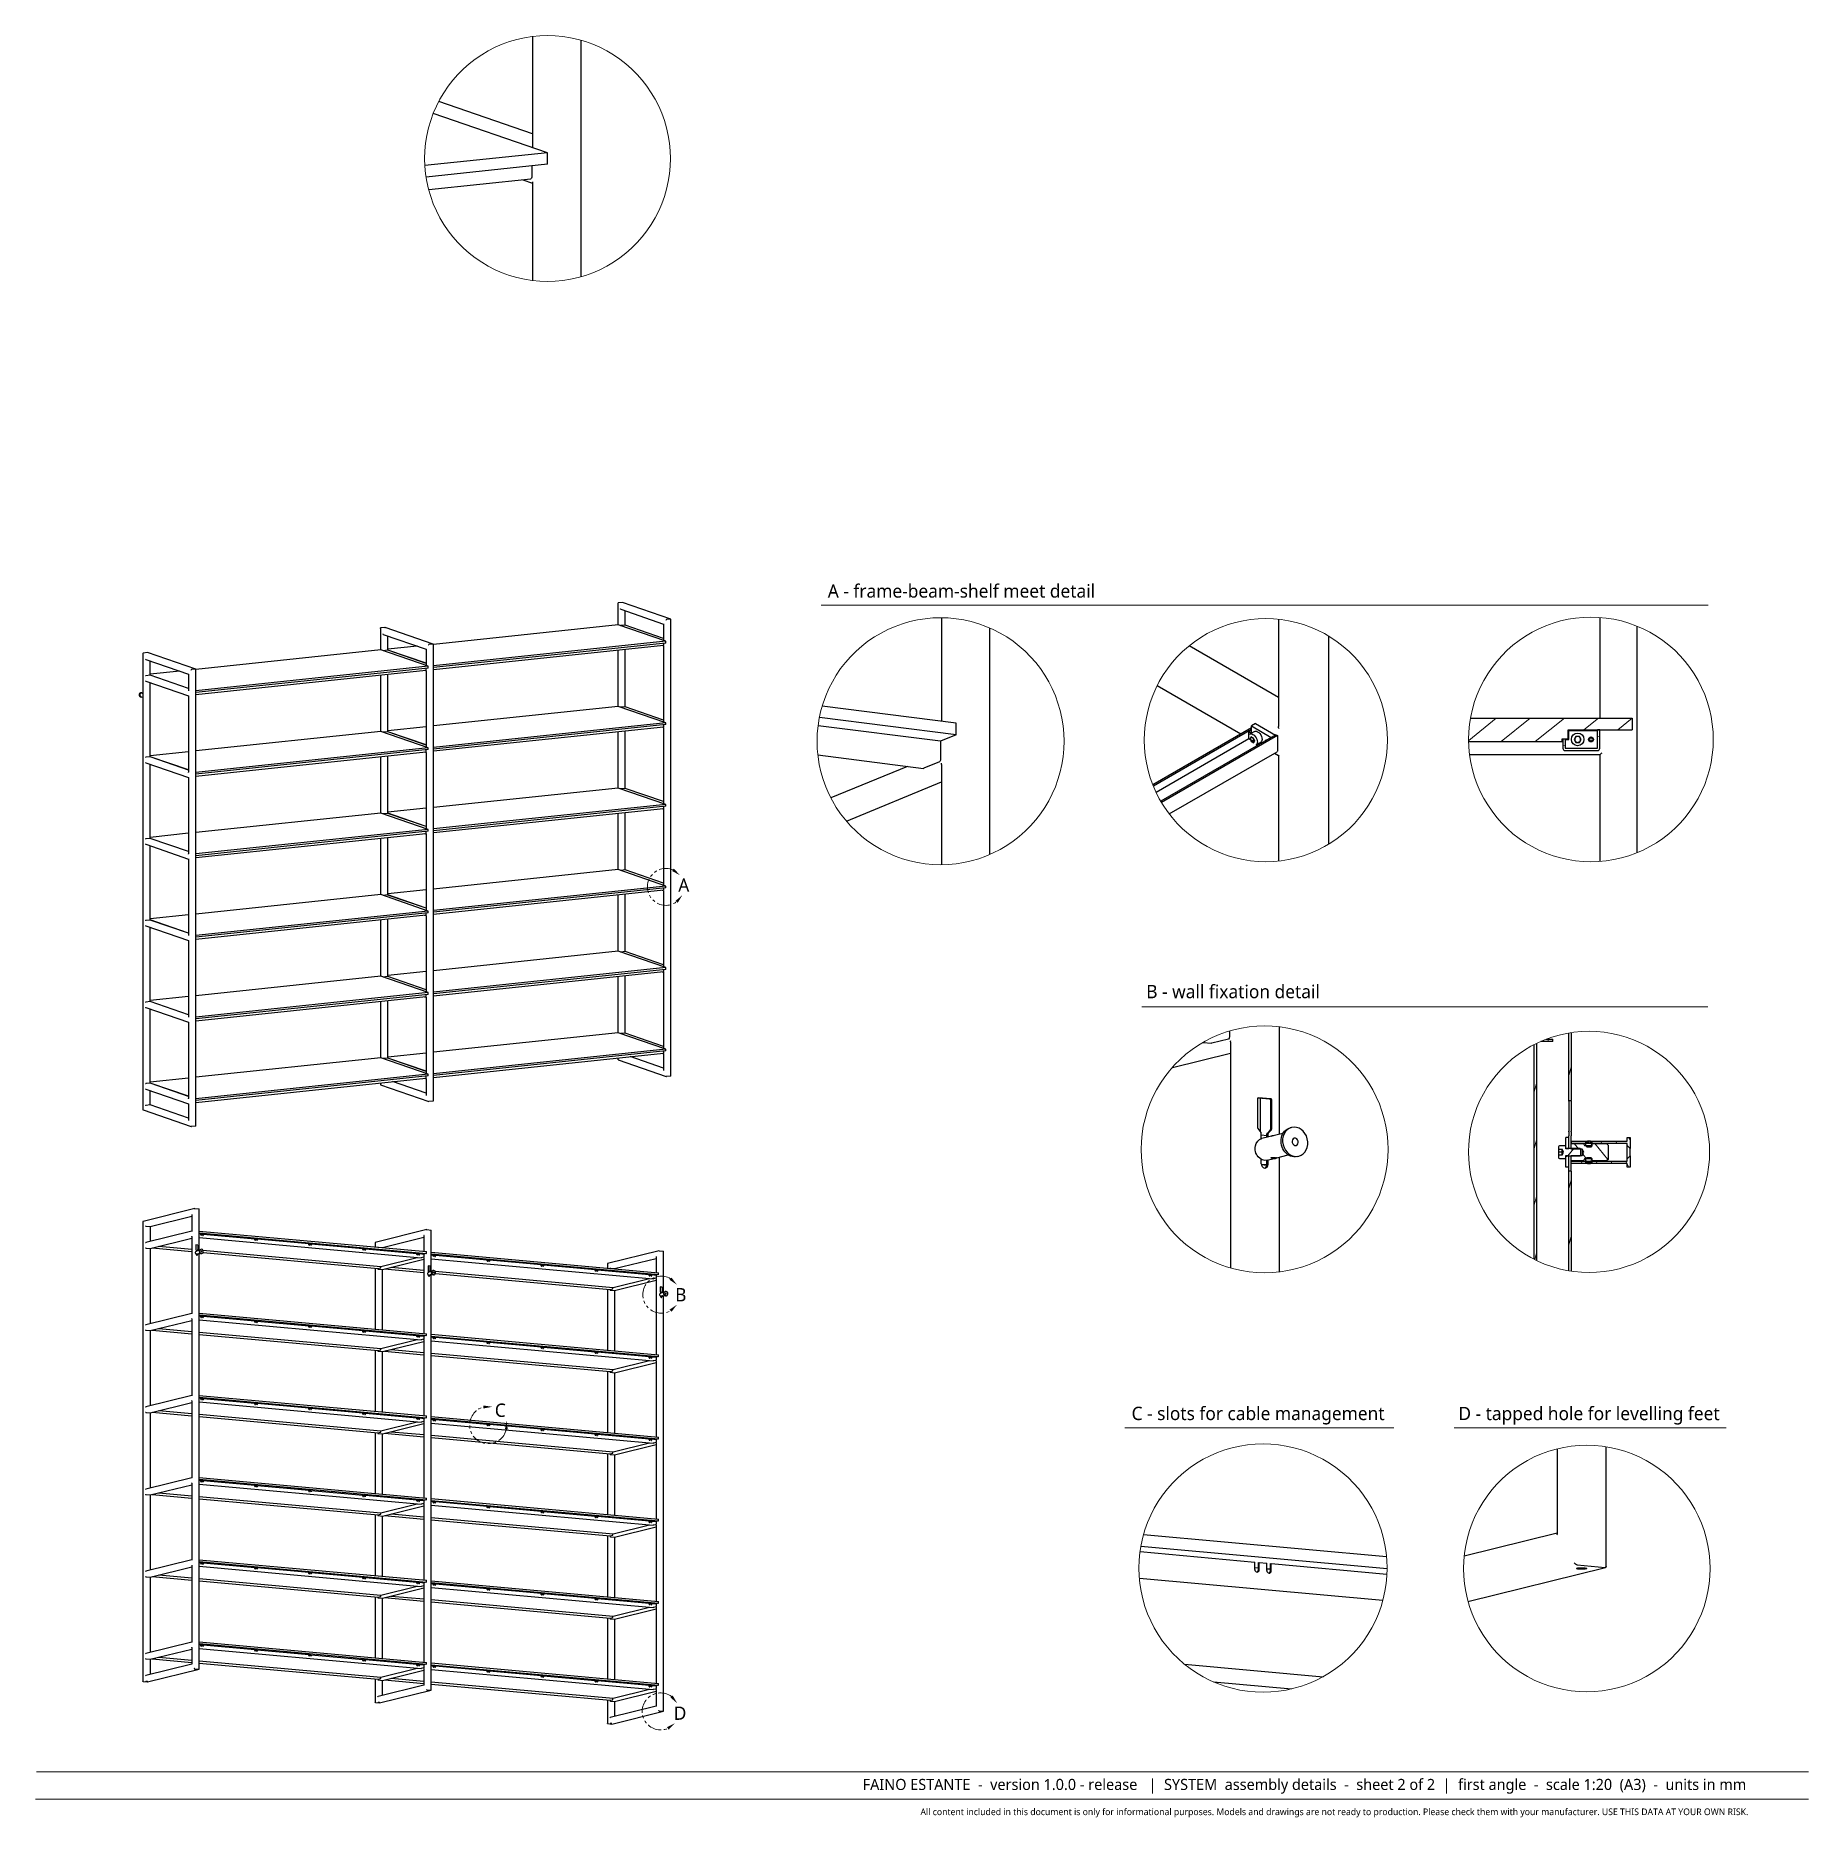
# Model space of a CAD drawing. Header units: inches. Extents: x 20 to 1275, y 6 to 408.
# Drawn here: x 875 to 1275, y 5.9 to 407.9 of the extents above; entities that cross this region are included whole.
import ezdxf

# ---------------------------------------------------------------- set-up
doc = ezdxf.new("R2010")
doc.units = ezdxf.units.IN
doc.header["$LTSCALE"] = 12.7
doc.header["$MEASUREMENT"] = 0
doc.linetypes.add('ONS_PHANTOM', pattern=[0.5, 0.25, -0.05, 0.05, -0.05, 0.05, -0.05])
for name, color, linetype, lineweight in [('ANNOTATION_TEXT', 251, 'Continuous', 25), ('BORDER_FRAME', 7, 'Continuous', 15), ('DETAIL_VIEW_BORDER', 7, 'Continuous', 15), ('DETAIL_VIEW_PARENT_BORDER', 7, 'ONS_PHANTOM', 15), ('SKETCHED_GEOMETRY', 7, 'Continuous', 15), ('VIEW_HATCHES', 7, 'Continuous', 13), ('Visible', 7, 'Continuous', 25)]:
    doc.layers.add(name, color=color, linetype=linetype, lineweight=lineweight)
doc.styles.add('Onshape-Standard', font='NotoSans-Regular.ttf')
doc.styles.add('Onshape-Standard-NoteStyle', font='Open Sans', dxfattribs={"height": 2.5})
doc.styles.add('Onshape-Standard-View-Label', font='Open Sans', dxfattribs={"height": 3})

msp = doc.modelspace()

# ---------------------------------------------------------------- texts
at = {"layer": 'ANNOTATION_TEXT', "color": 7, "char_height": 3, "attachment_point": 2, "style": 'Onshape-Standard-View-Label'}
for s, insert in [(' A - frame-beam-shelf meet detail', (1083.39431, 284.08725)), (' B - wall fixation detail', (1144.68278, 193.72009)), (' C - slots for cable management', (1150.32351, 98.54477)), (' D - tapped hole for levelling feet', (1224.99864, 98.53221))]:
    msp.add_mtext(s, dxfattribs=dict(at, insert=insert))
at = {"layer": 'ANNOTATION_TEXT', "width": 222.743421, "attachment_point": 1, "style": 'Onshape-Standard-NoteStyle'}
for s, insert, char_height in [('{\\fOpen Sans|b0|i0|c0|p0;\\W6.09675;  }FAINO ESTANTE  -  version 1.0.0 - release   |  SYSTEM  assembly details  -  sheet 2 of 2  |  first angle  -  scale 1:20  (A3)  -  units in mm', (1051.28349, 14.59375), 2.5), ('{\\fOpen Sans|b0|i0|c0|p0;\\W9.04608;     }All content included in this document is only for informational purposes. Models and drawings are not ready to production. Please check them with your manufacturer. USE THIS DATA AT YOUR OWN RISK.', (1051.6771, 7.92044), 1.5)]:
    msp.add_mtext(s, dxfattribs=dict(at, insert=insert, char_height=char_height))
at = {"layer": 'SKETCHED_GEOMETRY', "color": 251, "char_height": 3, "attachment_point": 1, "style": 'Onshape-Standard'}
for s, insert, width in [('\\fNoto Sans|b0|i0|c0|p0;\\W1.0000000000;\\T1.0000000000;\\o\\lA', (1020.00261, 217.72766), 2.6750681), ('\\fNoto Sans|b0|i0|c0|p0;\\W1.0000000000;\\T1.0000000000;\\o\\lB', (1019.30416, 125.33253), 2.7200272), ('\\fNoto Sans|b0|i0|c0|p0;\\W1.0000000000;\\T1.0000000000;\\o\\lC', (978.60247, 99.27172), 2.6444142), ('\\fNoto Sans|b0|i0|c0|p0;\\W1.0000000000;\\T1.0000000000;\\o\\lD', (1018.97845, 30.91628), 3.0551771)]:
    msp.add_mtext(s, dxfattribs=dict(at, insert=insert, width=width))

# ---------------------------------------------------------------- linework, layer by layer
at = {"layer": 'BORDER_FRAME'}
msp.add_line((1275, 10), (875, 10), dxfattribs=at)
at = {"layer": 'DETAIL_VIEW_BORDER', "flags": 128}
for points in [[(1018.22302, 380.15791), (1018.16832, 381.89851), (1018.00443, 383.63225), (1017.73201, 385.35228), (1017.35212, 387.0518), (1016.86627, 388.72412), (1016.27636, 390.36263), (1015.58475, 391.96087), (1014.79414, 393.51253), (1013.90766, 395.01148), (1012.92881, 396.45181), (1011.86145, 397.82784), (1010.7098, 399.13414), (1009.4784, 400.36554), (1008.17211, 401.51719), (1006.79608, 402.58455), (1005.35574, 403.5634), (1003.85679, 404.44987), (1002.30513, 405.24048), (1000.7069, 405.9321), (999.06838, 406.522), (997.39607, 407.00786), (995.69654, 407.38774), (993.97651, 407.66017), (992.24278, 407.82406), (990.50217, 407.87876), (988.76156, 407.82406), (987.02783, 407.66017), (985.3078, 407.38774), (983.60828, 407.00786), (981.93596, 406.522), (980.29745, 405.9321), (978.69921, 405.24048), (977.14755, 404.44987), (975.6486, 403.5634), (974.20826, 402.58455), (972.83224, 401.51719), (971.52594, 400.36554), (970.29454, 399.13414), (969.14289, 397.82784), (968.07553, 396.45181), (967.09668, 395.01148), (966.21021, 393.51253), (965.4196, 391.96087), (964.72798, 390.36263), (964.13808, 388.72412), (963.65222, 387.0518), (963.27233, 385.35228), (962.99991, 383.63225), (962.83602, 381.89851), (962.78132, 380.15791), (962.83602, 378.4173), (962.99991, 376.68356), (963.27233, 374.96354), (963.65222, 373.26401), (964.13808, 371.59169), (964.72798, 369.95318), (965.4196, 368.35494), (966.21021, 366.80329), (967.09668, 365.30433), (968.07553, 363.864), (969.14289, 362.48797), (970.29454, 361.18168), (971.52594, 359.95028), (972.83224, 358.79863), (974.20826, 357.73127), (975.6486, 356.75242), (977.14755, 355.86594), (978.69921, 355.07533), (980.29745, 354.38371), (981.93596, 353.79381), (983.60828, 353.30796), (985.3078, 352.92807), (987.02783, 352.65565), (988.76156, 352.49176), (990.50217, 352.43706), (992.24278, 352.49176), (993.97651, 352.65565), (995.69654, 352.92807), (997.39607, 353.30796), (999.06838, 353.79381), (1000.7069, 354.38371), (1002.30513, 355.07533), (1003.85679, 355.86594), (1005.35574, 356.75242), (1006.79608, 357.73127), (1008.17211, 358.79863), (1009.4784, 359.95028), (1010.7098, 361.18168), (1011.86145, 362.48797), (1012.92881, 363.864), (1013.90766, 365.30433), (1014.79414, 366.80329), (1015.58475, 368.35494), (1016.27636, 369.95318), (1016.86627, 371.59169), (1017.35212, 373.26401), (1017.73201, 374.96354), (1018.00443, 376.68356), (1018.16832, 378.4173)], [(1107.04437, 248.692), (1106.98939, 250.4414), (1106.82468, 252.18389), (1106.55087, 253.91261), (1106.16907, 255.62072), (1105.68076, 257.30148), (1105.08788, 258.94827), (1104.39277, 260.55458), (1103.59816, 262.11408), (1102.70721, 263.6206), (1101.72342, 265.06821), (1100.65067, 266.45118), (1099.4932, 267.76407), (1098.25558, 269.0017), (1096.94269, 270.15917), (1095.55971, 271.23191), (1094.1121, 272.21571), (1092.60558, 273.10666), (1091.04608, 273.90126), (1089.43977, 274.59638), (1087.79299, 275.18926), (1086.11222, 275.67756), (1084.40411, 276.05937), (1082.6754, 276.33317), (1080.9329, 276.49789), (1079.18351, 276.55286), (1077.43411, 276.49789), (1075.69161, 276.33317), (1073.9629, 276.05937), (1072.25479, 275.67756), (1070.57403, 275.18926), (1068.92724, 274.59638), (1067.32093, 273.90126), (1065.76143, 273.10666), (1064.25491, 272.21571), (1062.8073, 271.23191), (1061.42432, 270.15917), (1060.11143, 269.0017), (1058.87381, 267.76407), (1057.71634, 266.45118), (1056.6436, 265.06821), (1055.6598, 263.6206), (1054.76885, 262.11408), (1053.97424, 260.55458), (1053.27913, 258.94827), (1052.68625, 257.30148), (1052.19794, 255.62072), (1051.81614, 253.91261), (1051.54234, 252.18389), (1051.37762, 250.4414), (1051.32264, 248.692), (1051.37762, 246.9426), (1051.54234, 245.20011), (1051.81614, 243.4714), (1052.19794, 241.76329), (1052.68625, 240.08252), (1053.27913, 238.43574), (1053.97424, 236.82943), (1054.76885, 235.26993), (1055.6598, 233.76341), (1056.6436, 232.3158), (1057.71634, 230.93282), (1058.87381, 229.61993), (1060.11143, 228.38231), (1061.42432, 227.22484), (1062.8073, 226.15209), (1064.25491, 225.1683), (1065.76143, 224.27734), (1067.32093, 223.48274), (1068.92724, 222.78763), (1070.57403, 222.19475), (1072.25479, 221.70644), (1073.9629, 221.32463), (1075.69161, 221.05083), (1077.43411, 220.88612), (1079.18351, 220.83114), (1080.9329, 220.88612), (1082.6754, 221.05083), (1084.40411, 221.32463), (1086.11222, 221.70644), (1087.79299, 222.19475), (1089.43977, 222.78763), (1091.04608, 223.48274), (1092.60558, 224.27734), (1094.1121, 225.1683), (1095.55971, 226.15209), (1096.94269, 227.22484), (1098.25558, 228.38231), (1099.4932, 229.61993), (1100.65067, 230.93282), (1101.72342, 232.3158), (1102.70721, 233.76341), (1103.59816, 235.26993), (1104.39277, 236.82943), (1105.08788, 238.43574), (1105.68076, 240.08252), (1106.16907, 241.76329), (1106.55087, 243.4714), (1106.82468, 245.20011), (1106.98939, 246.9426)], [(1180.00173, 248.94334), (1179.94762, 250.66522), (1179.78549, 252.3803), (1179.516, 254.08183), (1179.1402, 255.76307), (1178.65957, 257.4174), (1178.07602, 259.03828), (1177.39184, 260.61932), (1176.60973, 262.15429), (1175.73279, 263.63711), (1174.76447, 265.06195), (1173.7086, 266.42318), (1172.56934, 267.71542), (1171.35118, 268.93357), (1170.05894, 270.07283), (1168.69772, 271.12871), (1167.27288, 272.09702), (1165.79006, 272.97397), (1164.25509, 273.75607), (1162.67405, 274.44025), (1161.05316, 275.0238), (1159.39884, 275.50443), (1157.71759, 275.88023), (1156.01607, 276.14973), (1154.30099, 276.31185), (1152.57911, 276.36596), (1150.85723, 276.31185), (1149.14214, 276.14973), (1147.44062, 275.88023), (1145.75938, 275.50443), (1144.10505, 275.0238), (1142.48417, 274.44025), (1140.90312, 273.75607), (1139.36816, 272.97397), (1137.88533, 272.09702), (1136.46049, 271.12871), (1135.09927, 270.07283), (1133.80703, 268.93357), (1132.58888, 267.71542), (1131.44961, 266.42318), (1130.39374, 265.06195), (1129.42542, 263.63711), (1128.54848, 262.15429), (1127.76638, 260.61932), (1127.0822, 259.03828), (1126.49864, 257.4174), (1126.01802, 255.76307), (1125.64222, 254.08183), (1125.37272, 252.3803), (1125.2106, 250.66522), (1125.15649, 248.94334), (1125.2106, 247.22146), (1125.37272, 245.50637), (1125.64222, 243.80485), (1126.01802, 242.12361), (1126.49864, 240.46928), (1127.0822, 238.8484), (1127.76638, 237.26735), (1128.54848, 235.73239), (1129.42542, 234.24956), (1130.39374, 232.82473), (1131.44961, 231.4635), (1132.58888, 230.17126), (1133.80703, 228.95311), (1135.09927, 227.81385), (1136.46049, 226.75797), (1137.88533, 225.78965), (1139.36816, 224.91271), (1140.90312, 224.13061), (1142.48417, 223.44643), (1144.10505, 222.86288), (1145.75938, 222.38225), (1147.44062, 222.00645), (1149.14214, 221.73695), (1150.85723, 221.57483), (1152.57911, 221.52072), (1154.30099, 221.57483), (1156.01607, 221.73695), (1157.71759, 222.00645), (1159.39884, 222.38225), (1161.05316, 222.86288), (1162.67405, 223.44643), (1164.25509, 224.13061), (1165.79006, 224.91271), (1167.27288, 225.78965), (1168.69772, 226.75797), (1170.05894, 227.81385), (1171.35118, 228.95311), (1172.56934, 230.17126), (1173.7086, 231.4635), (1174.76447, 232.82473), (1175.73279, 234.24956), (1176.60973, 235.73239), (1177.39184, 237.26735), (1178.07602, 238.8484), (1178.65957, 240.46928), (1179.1402, 242.12361), (1179.516, 243.80485), (1179.78549, 245.50637), (1179.94762, 247.22146)], [(1253.53846, 249.10064), (1253.48401, 250.83341), (1253.32086, 252.55935), (1253.04966, 254.27163), (1252.67148, 255.96351), (1252.18781, 257.6283), (1251.60057, 259.25944), (1250.91206, 260.85049), (1250.12501, 262.39516), (1249.24252, 263.88737), (1248.26808, 265.32122), (1247.20552, 266.69105), (1246.05905, 267.99147), (1244.83319, 269.21733), (1243.53278, 270.3638), (1242.16294, 271.42635), (1240.72909, 272.40079), (1239.23689, 273.28328), (1237.69221, 274.07033), (1236.10117, 274.75884), (1234.47003, 275.34609), (1232.80524, 275.82975), (1231.11336, 276.20793), (1229.40107, 276.47913), (1227.67514, 276.64228), (1225.94236, 276.69674), (1224.20959, 276.64228), (1222.48366, 276.47913), (1220.77137, 276.20793), (1219.07949, 275.82975), (1217.4147, 275.34609), (1215.78356, 274.75884), (1214.19252, 274.07033), (1212.64784, 273.28328), (1211.15564, 272.40079), (1209.72179, 271.42635), (1208.35195, 270.3638), (1207.05154, 269.21733), (1205.82568, 267.99147), (1204.67921, 266.69105), (1203.61665, 265.32122), (1202.64221, 263.88737), (1201.75972, 262.39516), (1200.97267, 260.85049), (1200.28416, 259.25944), (1199.69692, 257.6283), (1199.21325, 255.96351), (1198.83507, 254.27163), (1198.56387, 252.55935), (1198.40072, 250.83341), (1198.34627, 249.10064), (1198.40072, 247.36787), (1198.56387, 245.64193), (1198.83507, 243.92965), (1199.21325, 242.23777), (1199.69692, 240.57298), (1200.28416, 238.94184), (1200.97267, 237.35079), (1201.75972, 235.80612), (1202.64221, 234.31391), (1203.61665, 232.88006), (1204.67921, 231.51023), (1205.82568, 230.20981), (1207.05154, 228.98395), (1208.35195, 227.83748), (1209.72179, 226.77493), (1211.15564, 225.80048), (1212.64784, 224.918), (1214.19252, 224.13094), (1215.78356, 223.44244), (1217.4147, 222.85519), (1219.07949, 222.37153), (1220.77137, 221.99335), (1222.48366, 221.72215), (1224.20959, 221.559), (1225.94236, 221.50454), (1227.67514, 221.559), (1229.40107, 221.72215), (1231.11336, 221.99335), (1232.80524, 222.37153), (1234.47003, 222.85519), (1236.10117, 223.44244), (1237.69221, 224.13094), (1239.23689, 224.918), (1240.72909, 225.80048), (1242.16294, 226.77493), (1243.53278, 227.83748), (1244.83319, 228.98395), (1246.05905, 230.20981), (1247.20552, 231.51023), (1248.26808, 232.88006), (1249.24252, 234.31391), (1250.12501, 235.80612), (1250.91206, 237.35079), (1251.60057, 238.94184), (1252.18781, 240.57298), (1252.67148, 242.23777), (1253.04966, 243.92965), (1253.32086, 245.64193), (1253.48401, 247.36787)], [(1180.15361, 156.61527), (1180.09865, 158.3643), (1179.93397, 160.10643), (1179.66022, 161.83478), (1179.2785, 163.54253), (1178.79029, 165.22294), (1178.19754, 166.86938), (1177.50257, 168.47535), (1176.70814, 170.03452), (1175.81737, 171.54072), (1174.83378, 172.98802), (1173.76126, 174.37071), (1172.60404, 175.68332), (1171.36668, 176.92069), (1170.05406, 178.07791), (1168.67137, 179.15043), (1167.22407, 180.13402), (1165.71787, 181.02479), (1164.1587, 181.81922), (1162.55273, 182.51419), (1160.90629, 183.10694), (1159.22588, 183.59515), (1157.51813, 183.97687), (1155.78978, 184.25062), (1154.04765, 184.4153), (1152.29862, 184.47026), (1150.54959, 184.4153), (1148.80747, 184.25062), (1147.07912, 183.97687), (1145.37137, 183.59515), (1143.69096, 183.10694), (1142.04452, 182.51419), (1140.43855, 181.81922), (1138.87938, 181.02479), (1137.37317, 180.13402), (1135.92587, 179.15043), (1134.54318, 178.07791), (1133.23057, 176.92069), (1131.99321, 175.68332), (1130.83598, 174.37071), (1129.76346, 172.98802), (1128.77988, 171.54072), (1127.88911, 170.03452), (1127.09467, 168.47535), (1126.39971, 166.86938), (1125.80695, 165.22294), (1125.31875, 163.54253), (1124.93702, 161.83478), (1124.66328, 160.10643), (1124.4986, 158.3643), (1124.44363, 156.61527), (1124.4986, 154.86624), (1124.66328, 153.12412), (1124.93702, 151.39577), (1125.31875, 149.68802), (1125.80695, 148.00761), (1126.39971, 146.36117), (1127.09467, 144.75519), (1127.88911, 143.19603), (1128.77988, 141.68982), (1129.76346, 140.24252), (1130.83598, 138.85983), (1131.99321, 137.54722), (1133.23057, 136.30986), (1134.54318, 135.15263), (1135.92587, 134.08011), (1137.37317, 133.09653), (1138.87938, 132.20576), (1140.43855, 131.41132), (1142.04452, 130.71636), (1143.69096, 130.1236), (1145.37137, 129.6354), (1147.07912, 129.25367), (1148.80747, 128.97993), (1150.54959, 128.81525), (1152.29862, 128.76028), (1154.04765, 128.81525), (1155.78978, 128.97993), (1157.51813, 129.25367), (1159.22588, 129.6354), (1160.90629, 130.1236), (1162.55273, 130.71636), (1164.1587, 131.41132), (1165.71787, 132.20576), (1167.22407, 133.09653), (1168.67137, 134.08011), (1170.05406, 135.15263), (1171.36668, 136.30986), (1172.60404, 137.54722), (1173.76126, 138.85983), (1174.83378, 140.24252), (1175.81737, 141.68982), (1176.70814, 143.19603), (1177.50257, 144.75519), (1178.19754, 146.36117), (1178.79029, 148.00761), (1179.2785, 149.68802), (1179.66022, 151.39577), (1179.93397, 153.12412), (1180.09865, 154.86624)], [(1252.7137, 156.04377), (1252.66001, 157.75201), (1252.49918, 159.45351), (1252.23182, 161.14155), (1251.85899, 162.80947), (1251.38217, 164.45069), (1250.80324, 166.05873), (1250.12448, 167.62725), (1249.34858, 169.15005), (1248.47858, 170.62113), (1247.51794, 172.03468), (1246.47043, 173.38512), (1245.34019, 174.66712), (1244.13169, 175.87563), (1242.84968, 177.00586), (1241.49924, 178.05337), (1240.0857, 179.01402), (1238.61462, 179.88401), (1237.09181, 180.65992), (1235.52329, 181.33868), (1233.91525, 181.91761), (1232.27403, 182.39443), (1230.60611, 182.76725), (1228.91807, 183.03461), (1227.21657, 183.19545), (1225.50833, 183.24914), (1223.80009, 183.19545), (1222.09859, 183.03461), (1220.41055, 182.76725), (1218.74263, 182.39443), (1217.10141, 181.91761), (1215.49337, 181.33868), (1213.92485, 180.65992), (1212.40205, 179.88401), (1210.93097, 179.01402), (1209.51742, 178.05337), (1208.16698, 177.00586), (1206.88498, 175.87563), (1205.67647, 174.66712), (1204.54624, 173.38512), (1203.49873, 172.03468), (1202.53808, 170.62113), (1201.66809, 169.15005), (1200.89218, 167.62725), (1200.21342, 166.05873), (1199.63449, 164.45069), (1199.15767, 162.80947), (1198.78485, 161.14155), (1198.51749, 159.45351), (1198.35665, 157.75201), (1198.30296, 156.04377), (1198.35665, 154.33553), (1198.51749, 152.63403), (1198.78485, 150.94599), (1199.15767, 149.27807), (1199.63449, 147.63685), (1200.21342, 146.02881), (1200.89218, 144.46029), (1201.66809, 142.93748), (1202.53808, 141.4664), (1203.49873, 140.05286), (1204.54624, 138.70242), (1205.67647, 137.42041), (1206.88498, 136.21191), (1208.16698, 135.08167), (1209.51742, 134.03417), (1210.93097, 133.07352), (1212.40205, 132.20352), (1213.92485, 131.42762), (1215.49337, 130.74886), (1217.10141, 130.16993), (1218.74263, 129.69311), (1220.41055, 129.32028), (1222.09859, 129.05293), (1223.80009, 128.89209), (1225.50833, 128.8384), (1227.21657, 128.89209), (1228.91807, 129.05293), (1230.60611, 129.32028), (1232.27403, 129.69311), (1233.91525, 130.16993), (1235.52329, 130.74886), (1237.09181, 131.42762), (1238.61462, 132.20352), (1240.0857, 133.07352), (1241.49924, 134.03417), (1242.84968, 135.08167), (1244.13169, 136.21191), (1245.34019, 137.42041), (1246.47043, 138.70242), (1247.51794, 140.05286), (1248.47858, 141.4664), (1249.34858, 142.93748), (1250.12448, 144.46029), (1250.80324, 146.02881), (1251.38217, 147.63685), (1251.85899, 149.27807), (1252.23182, 150.94599), (1252.49918, 152.63403), (1252.66001, 154.33553)], [(1179.95929, 62.16123), (1179.90402, 63.91992), (1179.73843, 65.67167), (1179.46318, 67.40957), (1179.07934, 69.12675), (1178.58844, 70.81645), (1177.99241, 72.47199), (1177.2936, 74.08683), (1176.49478, 75.65461), (1175.59909, 77.16914), (1174.61007, 78.62444), (1173.53162, 80.01476), (1172.368, 81.33463), (1171.1238, 82.57883), (1169.80394, 83.74245), (1168.41361, 84.82089), (1166.95831, 85.80991), (1165.44379, 86.7056), (1163.87601, 87.50443), (1162.26116, 88.20323), (1160.60562, 88.79926), (1158.91593, 89.29017), (1157.19874, 89.674), (1155.46084, 89.94926), (1153.70909, 90.11485), (1151.9504, 90.17012), (1150.19171, 90.11485), (1148.43995, 89.94926), (1146.70206, 89.674), (1144.98487, 89.29017), (1143.29518, 88.79926), (1141.63964, 88.20323), (1140.02479, 87.50443), (1138.45701, 86.7056), (1136.94249, 85.80991), (1135.48719, 84.82089), (1134.09686, 83.74245), (1132.777, 82.57883), (1131.5328, 81.33463), (1130.36918, 80.01476), (1129.29073, 78.62444), (1128.30171, 77.16914), (1127.40602, 75.65461), (1126.6072, 74.08683), (1125.90839, 72.47199), (1125.31236, 70.81645), (1124.82146, 69.12675), (1124.43762, 67.40957), (1124.16237, 65.67167), (1123.99678, 63.91992), (1123.94151, 62.16123), (1123.99678, 60.40253), (1124.16237, 58.65078), (1124.43762, 56.91288), (1124.82146, 55.1957), (1125.31236, 53.506), (1125.90839, 51.85047), (1126.6072, 50.23562), (1127.40602, 48.66784), (1128.30171, 47.15331), (1129.29073, 45.69801), (1130.36918, 44.30769), (1131.5328, 42.98782), (1132.777, 41.74362), (1134.09686, 40.58001), (1135.48719, 39.50156), (1136.94249, 38.51254), (1138.45701, 37.61685), (1140.02479, 36.81802), (1141.63964, 36.11922), (1143.29518, 35.52319), (1144.98487, 35.03229), (1146.70206, 34.64845), (1148.43995, 34.37319), (1150.19171, 34.20761), (1151.9504, 34.15234), (1153.70909, 34.20761), (1155.46084, 34.37319), (1157.19874, 34.64845), (1158.91593, 35.03229), (1160.60562, 35.52319), (1162.26116, 36.11922), (1163.87601, 36.81802), (1165.44379, 37.61685), (1166.95831, 38.51254), (1168.41361, 39.50156), (1169.80394, 40.58001), (1171.1238, 41.74362), (1172.368, 42.98782), (1173.53162, 44.30769), (1174.61007, 45.69801), (1175.59909, 47.15331), (1176.49478, 48.66784), (1177.2936, 50.23562), (1177.99241, 51.85047), (1178.58844, 53.506), (1179.07934, 55.1957), (1179.46318, 56.91288), (1179.73843, 58.65078), (1179.90402, 60.40253)], [(1252.81724, 62.06279), (1252.76235, 63.80954), (1252.59788, 65.54939), (1252.3245, 67.27548), (1251.94327, 68.981), (1251.4557, 70.65921), (1250.86372, 72.3035), (1250.16966, 73.90737), (1249.37627, 75.4645), (1248.48666, 76.96874), (1247.50436, 78.41415), (1246.43324, 79.79503), (1245.27753, 81.10593), (1244.04178, 82.34168), (1242.73089, 83.49739), (1241.35001, 84.56851), (1239.90459, 85.55081), (1238.40036, 86.44041), (1236.84323, 87.23381), (1235.23935, 87.92787), (1233.59506, 88.51985), (1231.91685, 89.00742), (1230.21133, 89.38864), (1228.48524, 89.66203), (1226.74539, 89.8265), (1224.99864, 89.88139), (1223.2519, 89.8265), (1221.51205, 89.66203), (1219.78596, 89.38864), (1218.08044, 89.00742), (1216.40223, 88.51985), (1214.75794, 87.92787), (1213.15406, 87.23381), (1211.59693, 86.44041), (1210.0927, 85.55081), (1208.64728, 84.56851), (1207.2664, 83.49739), (1205.9555, 82.34168), (1204.71976, 81.10593), (1203.56405, 79.79503), (1202.49293, 78.41415), (1201.51063, 76.96874), (1200.62102, 75.4645), (1199.82763, 73.90737), (1199.13357, 72.3035), (1198.54159, 70.65921), (1198.05402, 68.981), (1197.67279, 67.27548), (1197.39941, 65.54939), (1197.23494, 63.80954), (1197.18005, 62.06279), (1197.23494, 60.31605), (1197.39941, 58.5762), (1197.67279, 56.85011), (1198.05402, 55.14459), (1198.54159, 53.46637), (1199.13357, 51.82208), (1199.82763, 50.21821), (1200.62102, 48.66108), (1201.51063, 47.15684), (1202.49293, 45.71143), (1203.56405, 44.33055), (1204.71976, 43.01965), (1205.9555, 41.78391), (1207.2664, 40.62819), (1208.64728, 39.55707), (1210.0927, 38.57477), (1211.59693, 37.68517), (1213.15406, 36.89177), (1214.75794, 36.19771), (1216.40223, 35.60573), (1218.08044, 35.11817), (1219.78596, 34.73694), (1221.51205, 34.46355), (1223.2519, 34.29909), (1224.99864, 34.24419), (1226.74539, 34.29909), (1228.48524, 34.46355), (1230.21133, 34.73694), (1231.91685, 35.11817), (1233.59506, 35.60573), (1235.23935, 36.19771), (1236.84323, 36.89177), (1238.40036, 37.68517), (1239.90459, 38.57477), (1241.35001, 39.55707), (1242.73089, 40.62819), (1244.04178, 41.78391), (1245.27753, 43.01965), (1246.43324, 44.33055), (1247.50436, 45.71143), (1248.48666, 47.15684), (1249.37627, 48.66108), (1250.16966, 50.21821), (1250.86372, 51.82208), (1251.4557, 53.46637), (1251.94327, 55.14459), (1252.3245, 56.85011), (1252.59788, 58.5762), (1252.76235, 60.31605)]]:
    msp.add_lwpolyline(points, close=True, dxfattribs=at)
at = {"layer": 'DETAIL_VIEW_PARENT_BORDER', "color": 251, "lineweight": 13}
for centre, radius, start, end in [((1017.19902, 215.83008), 4.15813, 67.1063959, 305.9865814), ((1016.17019, 123.82717), 4.17825, 59.8454029, 300.1293855), ((1016.02148, 29.81709), 4.17279, 53.532437, 293.1535522)]:
    msp.add_arc(centre, radius, start, end, dxfattribs=at)
at = {"layer": 'DETAIL_VIEW_PARENT_BORDER', "color": 251, "lineweight": 13, "extrusion": (0, 0, -1)}
msp.add_arc((-977.13664, 94.43769), 4.20133, 193.5808043, 75.1053926, dxfattribs=at)
at = {"layer": 'DETAIL_VIEW_PARENT_BORDER', "color": 251, "lineweight": 13}
for points in [[(1020.40532, 218.47766), (1019.00029, 219.9395), (1018.60212, 219.40479)], [(1020.92173, 213.97766), (1019.37543, 212.66614), (1019.88437, 212.23553)], [(1019.69724, 126.0672), (1018.48635, 127.6935), (1018.02435, 127.21287)], [(1019.69625, 121.58559), (1018.02286, 120.44066), (1018.48464, 119.95982)], [(978.03742, 98.54132), (976.03058, 98.8307), (976.04521, 98.16419)], [(981.21854, 95.43231), (980.88719, 93.43198), (981.55386, 93.43264)], [(1019.76969, 31.65095), (1018.74552, 33.40086), (1018.23334, 32.97411)], [(1019.24663, 27.16935), (1017.44687, 26.23556), (1017.847, 25.70233)]]:
    msp.add_solid(points, dxfattribs=at)
at = {"layer": 'SKETCHED_GEOMETRY'}
for p, q in [((1052.28338, 279.41566), (1252.37541, 279.41566)), ((1124.60021, 188.79672), (1252.28503, 188.79672)), ((1120.79798, 93.79721), (1181.48173, 93.79721)), ((1195.04996, 93.79721), (1256.43271, 93.79721)), ((1275, 16.17802), (875.16999, 16.17802))]:
    msp.add_line(p, q, dxfattribs=at)
at = {"layer": 'VIEW_HATCHES', "color": 7, "linetype": 'Continuous', "lineweight": 13}
for p, q in [((1198.35295, 248.88815), (1204.58402, 253.93397)), ((1205.67528, 248.60064), (1212.2614, 253.93397)), ((1213.35265, 248.60064), (1219.93877, 253.93397)), ((1224.32309, 251.26731), (1227.61615, 253.93397)), ((1232.00047, 251.26731), (1235.2757, 253.91954)), ((1227.44236, 249.7288), (1227.94236, 249.86278)), ((1219.60903, 247.62987), (1220.10903, 247.76384)), ((1216.19346, 180.96338), (1216.32744, 181.46338)), ((1220.97541, 173.30941), (1221.47541, 175.17544)), ((1213.14208, 169.57546), (1213.64208, 171.44148)), ((1213.14208, 156.82524), (1213.64208, 158.69126)), ((1220.7566, 155.13004), (1222.10624, 156.79671)), ((1221.68176, 157.96338), (1221.47541, 158.36835)), ((1223.18978, 156.66338), (1222.16406, 157.93004)), ((1224.92541, 158.20541), (1224.79397, 158.46338)), ((1229.77641, 154.2977), (1226.83499, 157.93004)), ((1228.41572, 157.96338), (1228.16095, 158.46338)), ((1231.78269, 157.96338), (1231.52793, 158.46338)), ((1234.80875, 158.63248), (1234.47031, 159.29671)), ((1220.28423, 154.54671), (1220.30875, 154.57699)), ((1223.97462, 153.46338), (1223.71986, 153.96338)), ((1224.97131, 154.46338), (1224.10454, 155.53375)), ((1227.3416, 153.46338), (1227.08684, 153.96338)), ((1230.70858, 153.46338), (1230.45382, 153.96338)), ((1234.07556, 153.46338), (1233.8208, 153.96338)), ((1234.50016, 152.63004), (1234.14208, 153.33282)), ((1220.90967, 152.63004), (1220.97541, 152.64766)), ((1220.97541, 147.80897), (1221.47541, 149.675)), ((1213.14208, 144.07502), (1213.64208, 145.94104)), ((1220.97541, 135.05875), (1221.47541, 136.92478)), ((1213.26035, 131.7662), (1213.64208, 133.19082))]:
    msp.add_line(p, q, dxfattribs=at)
at = {"layer": 'Visible', "color": 7}
for p, q in [((987.13139, 407.66996), (987.13139, 382.62635)), ((998.09834, 353.51199), (998.09834, 406.80383)), ((990.50217, 381.46687), (964.71839, 390.33602)), ((987.13139, 385.74373), (965.96209, 393.02558)), ((990.50217, 381.46687), (962.83176, 378.55293)), ((990.50217, 378.84895), (963.11376, 375.96471)), ((986.95183, 378.47506), (986.95183, 375.9797)), ((990.50217, 378.84895), (990.50217, 381.46687)), ((963.68943, 373.13595), (986.76213, 375.56571)), ((984.90436, 375.37007), (987.13139, 374.60402)), ((987.13139, 374.72314), (987.13139, 352.64586)), ((1079.3632, 276.54722), (1079.3632, 253.18177)), ((1090.33211, 223.17378), (1090.33211, 274.21023)), ((1155.41824, 276.20624), (1155.41824, 252.02169)), ((1227.94236, 276.61702), (1227.94236, 253.93397)), ((1236.2757, 274.68331), (1236.2757, 223.51796)), ((1155.41824, 258.58668), (1135.28035, 270.21329)), ((1166.78914, 225.50357), (1166.78914, 272.38311)), ((1128.0822, 261.23916), (1146.93296, 250.35567)), ((1082.73823, 250.15816), (1051.85151, 254.07086)), ((1082.73823, 252.75423), (1052.47881, 256.58746)), ((1198.78159, 253.93397), (1235.2757, 253.93397)), ((1235.2757, 253.93397), (1235.2757, 251.26731)), ((1079.18351, 248.692), (1051.54384, 252.19336)), ((1082.73823, 250.15816), (1079.18351, 248.692)), ((1082.73823, 250.15816), (1082.73823, 252.75423)), ((1149.31857, 251.73301), (1127.06836, 238.88684)), ((1149.31857, 251.32476), (1127.20747, 238.55891)), ((1154.85758, 250.16806), (1128.88085, 235.17039)), ((1155.21113, 249.96394), (1129.06083, 234.86605)), ((1149.31857, 251.18868), (1148.72932, 250.84847)), ((1148.72932, 250.84847), (1149.31612, 250.50968)), ((1148.72932, 249.21548), (1148.72932, 250.84847)), ((1150.02445, 250.91864), (1148.96379, 250.30627)), ((1149.28211, 249.71282), (1149.00994, 249.32563)), ((1149.48135, 249.59779), (1149.00994, 249.32563)), ((1149.00994, 249.32563), (1149.28211, 248.62416)), ((1149.82644, 249.39855), (1149.28211, 249.71282)), ((1150.26138, 252.68559), (1149.31857, 252.14126)), ((1149.31857, 252.14126), (1153.79692, 249.55569)), ((1149.31857, 250.5111), (1149.31857, 252.14126)), ((1149.66724, 249.49047), (1149.73528, 249.3151)), ((1149.73528, 249.3151), (1149.87137, 248.96437)), ((1150.09861, 248.69709), (1149.82644, 249.39855)), ((1150.26138, 252.68559), (1154.73973, 250.10002)), ((1154.85758, 250.16806), (1155.21113, 249.96394)), ((1155.21113, 249.96394), (1155.21113, 246.56187)), ((1219.44236, 248.60064), (1219.44236, 249.26731)), ((1219.44236, 249.26731), (1220.7757, 249.26731)), ((1219.60903, 249.26731), (1220.10903, 249.26731)), ((1219.60903, 249.26731), (1219.60903, 247.10064)), ((1220.10903, 249.26731), (1220.10903, 247.10064)), ((1220.7757, 249.26731), (1220.7757, 251.26731)), ((1220.7757, 251.26731), (1235.2757, 251.26731)), ((1220.94236, 251.10064), (1227.44236, 251.10064)), ((1220.94236, 249.10064), (1220.94236, 251.10064)), ((1222.55746, 249.76731), (1222.17256, 249.10064)), ((1223.32727, 249.76731), (1222.55746, 249.76731)), ((1223.71217, 249.10064), (1223.32727, 249.76731)), ((1225.74991, 249.43397), (1225.55746, 249.10064)), ((1226.13481, 249.43397), (1225.74991, 249.43397)), ((1226.32727, 249.10064), (1226.13481, 249.43397)), ((1227.44236, 247.10064), (1227.44236, 251.26731)), ((1227.94236, 251.26731), (1227.44236, 251.26731)), ((1227.94236, 247.10064), (1227.94236, 251.26731)), ((1051.50541, 245.59075), (1075.32358, 242.57349)), ((1079.18351, 248.692), (1079.18351, 244.63565)), ((1148.72932, 249.21548), (1127.82734, 237.14772)), ((1130.80106, 232.29961), (1155.10758, 246.33298)), ((1149.96252, 248.50349), (1148.72932, 249.21548)), ((1149.87137, 248.96437), (1149.28211, 248.62416)), ((1149.28211, 248.62416), (1149.82644, 248.30989)), ((1149.82644, 248.30989), (1150.09861, 248.69709)), ((1149.87137, 248.96437), (1150.03057, 248.87245)), ((1150.38046, 247.85253), (1151.44112, 248.4649)), ((1150.96849, 247.92269), (1150.73524, 248.05736)), ((1154.50402, 245.98452), (1155.41824, 245.45669)), ((1155.41824, 245.45669), (1155.41824, 221.68044)), ((1198.36198, 248.60064), (1219.44236, 248.60064)), ((1227.94236, 245.60064), (1198.57041, 245.60064)), ((1220.10903, 249.10064), (1220.94236, 249.10064)), ((1220.10903, 247.10064), (1227.44236, 247.10064)), ((1220.10903, 246.60064), (1227.44236, 246.60064)), ((1222.17256, 249.10064), (1222.55746, 248.43397)), ((1222.55746, 248.43397), (1223.32727, 248.43397)), ((1223.32727, 248.43397), (1223.71217, 249.10064)), ((1225.55746, 249.10064), (1225.74991, 248.76731)), ((1225.74991, 248.76731), (1226.13481, 248.76731)), ((1226.13481, 248.76731), (1226.32727, 249.10064)), ((1227.94236, 245.60064), (1227.94236, 221.58426)), ((1071.74301, 243.02707), (1054.45051, 235.8947)), ((1078.94114, 244.04892), (1075.38642, 242.58276)), ((1079.3632, 243.47074), (1079.3632, 220.83679)), ((1057.94888, 230.66907), (1079.3632, 239.5015)), ((1144.15921, 181.51458), (1140.36095, 180.57576)), ((1144.41819, 183.31822), (1144.41819, 182.07296)), ((1155.67617, 160.02534), (1155.67617, 184.26136)), ((1217.30875, 180.96338), (1214.6261, 180.96338)), ((1215.83973, 181.46338), (1217.30875, 181.46338)), ((1217.30875, 180.96338), (1217.30875, 181.46338)), ((1220.97541, 167.63004), (1220.97541, 182.85672)), ((1221.47541, 182.93591), (1221.47541, 167.63004)), ((1131.48744, 175.10964), (1144.60487, 178.35188)), ((1138.40659, 180.74518), (1140.31582, 180.57217)), ((1144.60487, 180.85342), (1144.60487, 129.85809)), ((1213.14208, 131.82646), (1213.14208, 180.26108)), ((1213.64208, 180.51584), (1213.64208, 131.5717)), ((1150.73036, 168.12787), (1150.73036, 161.43975)), ((1153.46534, 167.95734), (1150.74703, 168.20367)), ((1153.72431, 168.02135), (1150.87293, 168.27974)), ((1151.3779, 160.56436), (1151.3779, 168.1465)), ((1153.60791, 167.77963), (1153.60791, 161.09152)), ((1153.86688, 167.84364), (1153.86688, 161.15553)), ((1220.97541, 167.63004), (1221.47541, 167.63004)), ((1220.97541, 167.46338), (1220.97541, 167.63004)), ((1220.97541, 167.46338), (1220.97541, 160.69908)), ((1221.47541, 167.46338), (1221.47541, 167.63004)), ((1221.47541, 167.46338), (1221.47541, 160.69908)), ((1150.77212, 161.31944), (1151.47274, 160.44614)), ((1153.56615, 160.97878), (1152.86554, 160.23245)), ((1153.82512, 161.04279), (1153.12451, 160.29646)), ((1158.40473, 161.55817), (1158.05944, 161.47282)), ((1151.51449, 158.98601), (1151.51449, 160.32584)), ((1151.51449, 159.89464), (1152.82378, 159.776)), ((1156.4491, 160.21638), (1151.69875, 159.04224)), ((1152.82378, 159.32031), (1152.82378, 160.11971)), ((1153.08275, 159.38432), (1153.08275, 160.18372)), ((1153.84897, 159.62457), (1153.72706, 159.5574)), ((1218.64208, 157.21338), (1218.64208, 156.63004)), ((1220.30875, 157.38004), (1218.80875, 157.38004)), ((1220.97541, 159.29671), (1220.30875, 159.29671)), ((1220.30875, 156.71338), (1220.30875, 159.29671)), ((1220.30875, 156.95167), (1220.30875, 157.38004)), ((1220.49318, 156.80579), (1220.34182, 156.89408)), ((1223.49774, 156.79671), (1220.52677, 156.79671)), ((1220.97541, 160.58123), (1220.97541, 160.69908)), ((1220.97541, 160.58123), (1220.97541, 159.76219)), ((1220.97541, 159.76219), (1220.97541, 159.64434)), ((1220.97541, 159.29671), (1220.97541, 159.64434)), ((1220.97541, 156.71338), (1220.97541, 159.29671)), ((1221.47541, 160.58123), (1221.47541, 160.69908)), ((1221.47541, 160.58123), (1221.47541, 159.76219)), ((1221.47541, 159.76219), (1221.47541, 159.64434)), ((1221.47541, 158.46338), (1221.47541, 159.64434)), ((1221.47541, 157.96338), (1221.47541, 158.46338)), ((1221.47541, 158.46338), (1224.92541, 158.46338)), ((1224.92541, 157.96338), (1221.47541, 157.96338)), ((1221.47541, 157.96338), (1221.47541, 157.93004)), ((1221.47541, 157.93004), (1224.2578, 157.93004)), ((1221.47541, 156.66338), (1221.47541, 157.93004)), ((1223.49774, 156.79671), (1223.64208, 156.65237)), ((1224.2578, 157.93004), (1224.47541, 157.46338)), ((1224.47541, 157.46338), (1225.97541, 157.46338)), ((1224.80875, 158.39465), (1224.93508, 158.46759)), ((1224.80875, 157.38426), (1224.80875, 158.39465)), ((1225.05875, 157.13426), (1224.80875, 157.38426)), ((1224.92541, 158.46338), (1224.92541, 157.96338)), ((1224.93508, 158.46759), (1225.14208, 158.46759)), ((1225.89208, 157.13426), (1225.05875, 157.13426)), ((1225.47541, 158.46759), (1225.14208, 158.46759)), ((1225.14208, 158.46759), (1225.14208, 157.96759)), ((1225.80875, 157.96759), (1225.14208, 157.96759)), ((1225.80875, 158.46759), (1225.47541, 158.46759)), ((1225.47541, 157.96759), (1225.47541, 158.46759)), ((1225.80875, 158.46759), (1226.01575, 158.46759)), ((1225.80875, 157.96759), (1225.80875, 158.46759)), ((1226.14208, 157.38426), (1225.89208, 157.13426)), ((1225.97541, 157.46338), (1226.19302, 157.93004)), ((1226.01575, 158.46759), (1226.14208, 158.39465)), ((1226.02541, 158.46338), (1234.14208, 158.46338)), ((1226.02541, 157.96338), (1226.02541, 158.46338)), ((1234.14208, 157.96338), (1226.02541, 157.96338)), ((1226.14208, 158.39465), (1226.14208, 157.38426)), ((1226.19302, 157.93004), (1229.47541, 157.93004)), ((1229.47541, 157.93004), (1229.80875, 157.59671)), ((1229.80875, 157.59671), (1229.80875, 154.33004)), ((1234.14208, 159.29671), (1234.80875, 159.29671)), ((1234.14208, 158.46338), (1234.14208, 159.29671)), ((1234.14208, 157.45671), (1234.14208, 157.96338)), ((1234.80875, 156.79004), (1234.14208, 157.45671)), ((1234.14208, 154.47004), (1234.14208, 157.45671)), ((1234.80875, 159.29671), (1234.80875, 156.79004)), ((1234.80875, 155.13671), (1234.80875, 156.79004)), ((1151.51449, 153.39054), (1151.51449, 154.38664)), ((1151.51815, 153.30273), (1152.82378, 153.18441)), ((1151.53464, 153.1846), (1152.81726, 153.06837)), ((1152.82378, 153.18441), (1152.82378, 154.17153)), ((1152.8985, 154.18831), (1154.44823, 154.57136)), ((1153.08275, 153.24842), (1153.08275, 154.23385)), ((1153.72706, 154.69734), (1153.84897, 154.63018)), ((1154.04116, 154.68122), (1154.03313, 154.62362)), ((1154.03313, 154.62362), (1154.36238, 154.59379)), ((1154.37843, 154.70897), (1154.04116, 154.68122)), ((1154.36238, 154.70765), (1154.36238, 154.59379)), ((1154.36238, 154.59379), (1154.69965, 154.62154)), ((1154.70768, 154.67914), (1154.37843, 154.70897)), ((1154.65528, 154.72592), (1154.70369, 154.72167)), ((1154.69965, 154.67986), (1154.69965, 154.62154)), ((1154.69965, 154.62154), (1154.70768, 154.67914)), ((1154.89184, 154.63018), (1155.01375, 154.69734)), ((1155.03543, 154.7165), (1157.64885, 155.36246)), ((1155.67617, 128.96919), (1155.67617, 154.87487)), ((1159.6591, 155.00092), (1160.0044, 155.08627)), ((1218.64208, 156.63004), (1218.64208, 155.96338)), ((1218.64208, 156.63004), (1219.47541, 156.63004)), ((1218.64208, 155.96338), (1218.64208, 155.29671)), ((1219.47541, 155.96338), (1218.64208, 155.96338)), ((1218.64208, 155.29671), (1218.64208, 154.71338)), ((1219.47541, 155.29671), (1218.64208, 155.29671)), ((1218.80875, 154.54671), (1220.30875, 154.54671)), ((1219.71806, 155.96338), (1219.47541, 156.63004)), ((1219.47541, 156.29671), (1219.47541, 156.63004)), ((1219.47541, 155.63004), (1219.47541, 156.29671)), ((1219.47541, 155.29671), (1219.71806, 155.96338)), ((1219.47541, 155.29671), (1219.47541, 155.63004)), ((1220.97541, 156.71338), (1220.30875, 156.71338)), ((1220.30875, 152.63004), (1220.30875, 155.21338)), ((1220.30875, 155.21338), (1220.97541, 155.21338)), ((1220.30875, 154.54671), (1220.30875, 154.97509)), ((1220.34182, 155.03267), (1220.49318, 155.12096)), ((1220.52677, 155.13004), (1223.49774, 155.13004)), ((1220.97541, 152.63004), (1220.97541, 155.21338)), ((1223.94208, 156.66338), (1221.47541, 156.66338)), ((1221.47541, 155.26338), (1223.94208, 155.26338)), ((1221.47541, 153.99671), (1221.47541, 155.26338)), ((1221.47541, 153.99671), (1221.47541, 153.96338)), ((1224.2578, 153.99671), (1221.47541, 153.99671)), ((1221.47541, 153.46338), (1221.47541, 153.96338)), ((1221.47541, 153.96338), (1224.92541, 153.96338)), ((1224.92541, 153.46338), (1221.47541, 153.46338)), ((1221.47541, 152.63004), (1221.47541, 153.46338)), ((1223.64208, 155.27438), (1223.49774, 155.13004)), ((1223.64208, 155.27438), (1223.64208, 156.65237)), ((1224.36268, 155.96338), (1223.94208, 156.66338)), ((1223.94208, 156.66338), (1223.94208, 155.26338)), ((1223.94208, 155.26338), (1224.36268, 155.96338)), ((1224.47541, 154.46338), (1224.2578, 153.99671)), ((1225.97541, 154.46338), (1224.47541, 154.46338)), ((1224.80875, 154.54253), (1225.05875, 154.79253)), ((1224.80875, 153.53214), (1224.80875, 154.54253)), ((1224.93508, 153.4592), (1224.80875, 153.53214)), ((1224.92541, 153.96338), (1224.92541, 153.46338)), ((1225.14208, 153.4592), (1224.93508, 153.4592)), ((1225.05875, 154.79253), (1225.89208, 154.79253)), ((1225.14208, 153.9592), (1225.14208, 153.4592)), ((1225.14208, 153.9592), (1225.80875, 153.9592)), ((1225.14208, 153.4592), (1225.47541, 153.4592)), ((1225.47541, 153.9592), (1225.47541, 153.4592)), ((1225.47541, 153.4592), (1225.80875, 153.4592)), ((1225.80875, 153.4592), (1225.80875, 153.9592)), ((1226.01575, 153.4592), (1225.80875, 153.4592)), ((1225.89208, 154.79253), (1226.14208, 154.54253)), ((1226.19302, 153.99671), (1225.97541, 154.46338)), ((1226.14208, 153.53214), (1226.01575, 153.4592)), ((1226.02541, 153.96338), (1234.14208, 153.96338)), ((1226.02541, 153.46338), (1226.02541, 153.96338)), ((1234.14208, 153.46338), (1226.02541, 153.46338)), ((1226.14208, 154.54253), (1226.14208, 153.53214)), ((1229.47541, 153.99671), (1226.19302, 153.99671)), ((1229.80875, 154.33004), (1229.47541, 153.99671)), ((1234.14208, 154.47004), (1234.80875, 155.13671)), ((1234.14208, 153.96338), (1234.14208, 154.47004)), ((1234.14208, 152.63004), (1234.14208, 153.46338)), ((1234.80875, 155.13671), (1234.80875, 152.63004)), ((1220.97541, 152.63004), (1220.30875, 152.63004)), ((1220.97541, 151.71338), (1220.97541, 152.63004)), ((1220.97541, 129.23082), (1220.97541, 151.71338)), ((1221.47541, 151.71338), (1220.97541, 151.71338)), ((1221.47541, 151.71338), (1221.47541, 152.63004)), ((1221.47541, 151.71338), (1221.47541, 129.15163)), ((1234.80875, 152.63004), (1234.14208, 152.63004)), ((1218.29633, 89.05567), (1218.29633, 69.87877)), ((1229.36763, 62.48629), (1229.36763, 89.52227)), ((1124.99192, 69.71348), (1179.82607, 64.74454)), ((1218.29633, 70.01418), (1197.33162, 64.83232)), ((1124.19318, 65.86622), (1150.09325, 63.51921)), ((1124.39351, 67.13107), (1179.95724, 62.09602)), ((1150.09325, 61.87132), (1150.09325, 63.51921)), ((1150.09325, 62.26536), (1150.83225, 62.1984)), ((1150.83225, 63.36477), (1151.09123, 63.42878)), ((1150.83225, 63.36477), (1150.83225, 61.71687)), ((1151.09123, 63.42878), (1152.80205, 63.27375)), ((1151.09123, 61.78088), (1151.09123, 63.42878)), ((1152.80205, 61.62585), (1152.80205, 63.27375)), ((1152.80205, 62.0199), (1153.54106, 61.95293)), ((1153.54106, 63.1193), (1153.80004, 63.18331)), ((1153.54106, 63.1193), (1153.54106, 61.47141)), ((1153.80004, 63.18331), (1179.91703, 60.81665)), ((1153.80004, 61.53542), (1153.80004, 63.18331)), ((1198.19863, 54.64683), (1229.23618, 62.31839)), ((1222.85357, 62.88044), (1229.1266, 62.31199)), ((1124.04548, 59.88733), (1178.99572, 54.90786)), ((1134.22561, 40.48014), (1165.49418, 37.64665)), ((1140.75027, 36.50408), (1158.36098, 34.90824))]:
    msp.add_line(p, q, dxfattribs=at)
at = {"layer": 'Visible'}
for p, q in [((1006.40548, 279.8353), (1006.40548, 274.94047)), ((1007.40666, 279.98714), (1006.44417, 279.88578)), ((1007.02235, 278.45406), (1016.69341, 275.12739)), ((1018.32155, 276.2383), (1007.43366, 279.98353)), ((1008.05053, 274.86274), (1008.05053, 278.10039)), ((952.81223, 274.19146), (952.81223, 269.29663)), ((953.81341, 274.34329), (952.85092, 274.24194)), ((964.7283, 270.59446), (953.84041, 274.33969)), ((1006.45117, 274.94528), (964.74519, 270.55328)), ((1017.19902, 271.24822), (1006.45117, 274.94528)), ((1008.01184, 274.87036), (1007.04934, 274.76901)), ((1016.69341, 271.88975), (1008.03363, 274.86855)), ((1016.69341, 275.14526), (1016.69341, 271.42214)), ((1018.29976, 276.24011), (1017.33727, 276.13875)), ((1018.33845, 173.2099), (1018.33845, 276.21462)), ((953.42909, 272.81022), (963.10015, 269.48355)), ((954.45727, 269.2189), (954.45727, 272.45654)), ((961.10481, 270.16991), (954.45727, 269.46987)), ((963.10015, 269.50142), (963.10015, 265.7783)), ((964.7065, 270.59627), (963.74401, 270.49491)), ((1017.19902, 271.24822), (964.74519, 265.72437)), ((1017.19902, 270.85553), (964.74519, 265.33168)), ((964.74519, 167.56606), (964.74519, 270.57078)), ((964.74519, 264.89827), (1016.63802, 270.36304)), ((1008.05053, 256.45547), (1008.05053, 269.45871)), ((1016.35935, 270.3337), (1016.69341, 270.21879)), ((1016.66647, 270.79945), (1016.66647, 270.42514)), ((1016.69341, 270.23666), (1016.69341, 253.01488)), ((1017.19902, 270.85553), (1017.19902, 271.24822)), ((899.21897, 268.54762), (899.21897, 165.5429)), ((900.22016, 268.69945), (899.25766, 268.59809)), ((899.83584, 267.16638), (909.5069, 263.83971)), ((911.13504, 264.95061), (900.24715, 268.69585)), ((900.86402, 263.57506), (900.86402, 266.8127)), ((952.85791, 269.30144), (911.15194, 264.90943)), ((963.60577, 265.60438), (911.15194, 260.08053)), ((963.60577, 265.60438), (952.85791, 269.30144)), ((954.41858, 269.22652), (953.45609, 269.12516)), ((963.10015, 266.24591), (954.44038, 269.22471)), ((963.10015, 266.26971), (954.45727, 269.2427)), ((963.60577, 265.21169), (963.60577, 265.60438)), ((1006.40548, 269.28547), (1006.40548, 256.53321)), ((899.83584, 262.25777), (909.5069, 258.93111)), ((900.82533, 263.58268), (899.86284, 263.48132)), ((909.5069, 260.60206), (900.84712, 263.58087)), ((907.51156, 264.52607), (900.86402, 263.82602)), ((909.5069, 260.62586), (900.86402, 263.59886)), ((900.86402, 245.16779), (900.86402, 261.9041)), ((909.5069, 263.85758), (909.5069, 260.10016)), ((911.11325, 264.95243), (910.15076, 264.85107)), ((963.60577, 265.21169), (911.15194, 259.68784)), ((911.15194, 161.92222), (911.15194, 264.92693)), ((911.15194, 259.25443), (963.04476, 264.7192)), ((952.81223, 263.64163), (952.81223, 250.88936)), ((954.45727, 250.81163), (954.45727, 263.81486)), ((962.7661, 264.68986), (963.10015, 264.57495)), ((963.07322, 265.15561), (963.07322, 264.7813)), ((963.10015, 264.59282), (963.10015, 247.37103)), ((898.608, 258.69182), (898.65641, 258.67517)), ((898.69707, 258.79337), (899.21897, 258.61385)), ((898.98169, 259.62079), (898.93327, 259.63744)), ((899.21897, 259.40698), (898.94103, 259.50259)), ((909.5069, 258.94897), (909.5069, 241.6929)), ((1006.45117, 256.53802), (964.74519, 252.14601)), ((1017.19902, 252.84095), (1006.45117, 256.53802)), ((1008.01184, 256.4631), (1007.04934, 256.36174)), ((1016.69341, 253.48248), (1008.03363, 256.46129)), ((952.85791, 250.89418), (911.15194, 246.50217)), ((963.60577, 247.19711), (952.85791, 250.89418)), ((954.41858, 250.81926), (953.45609, 250.7179)), ((963.10015, 247.83864), (954.44038, 250.81744)), ((963.10015, 251.97277), (954.45727, 251.0626)), ((963.10015, 247.86244), (954.45727, 250.83543)), ((1017.19902, 252.84095), (964.74519, 247.3171)), ((1017.19902, 252.44826), (964.74519, 246.92441)), ((964.74519, 246.49101), (1016.63802, 251.95578)), ((1006.40548, 250.8782), (1006.40548, 238.12594)), ((1008.05053, 238.04821), (1008.05053, 251.05144)), ((1016.35935, 251.92643), (1016.69341, 251.81153)), ((1016.66647, 252.39218), (1016.66647, 252.01788)), ((1016.69341, 251.82939), (1016.69341, 234.60761)), ((1017.19902, 252.44826), (1017.19902, 252.84095)), ((909.5069, 246.32893), (900.86402, 245.41876)), ((963.60577, 247.19711), (911.15194, 241.67326)), ((963.60577, 246.80442), (911.15194, 241.28057)), ((911.15194, 240.84717), (963.04476, 246.31194)), ((952.81223, 245.23436), (952.81223, 232.4821)), ((954.45727, 232.40437), (954.45727, 245.4076)), ((962.7661, 246.28259), (963.10015, 246.16768)), ((963.07322, 246.74834), (963.07322, 246.37404)), ((963.10015, 246.18555), (963.10015, 228.96377)), ((963.60577, 246.80442), (963.60577, 247.19711)), ((899.83584, 243.85051), (909.5069, 240.52384)), ((900.82533, 245.17541), (899.86284, 245.07406)), ((909.5069, 242.1948), (900.84712, 245.1736)), ((909.5069, 242.2186), (900.86402, 245.19159)), ((900.86402, 226.76053), (900.86402, 243.49683)), ((909.5069, 240.54171), (909.5069, 223.28563)), ((1006.45117, 238.13075), (964.74519, 233.73875)), ((1017.19902, 234.43369), (1006.45117, 238.13075)), ((1008.01184, 238.05583), (1007.04934, 237.95448)), ((1016.69341, 235.07522), (1008.03363, 238.05402)), ((963.10015, 233.56551), (954.45727, 232.65534)), ((1017.19902, 234.43369), (964.74519, 228.90984)), ((1017.19902, 234.041), (964.74519, 228.51715)), ((964.74519, 228.08374), (1016.63802, 233.54852)), ((1016.35935, 233.51917), (1016.69341, 233.40426)), ((1016.66647, 233.98492), (1016.66647, 233.61061)), ((1016.69341, 233.42213), (1016.69341, 216.20035)), ((1017.19902, 234.041), (1017.19902, 234.43369)), ((952.85791, 232.48691), (911.15194, 228.0949)), ((963.60577, 228.78985), (952.85791, 232.48691)), ((954.41858, 232.41199), (953.45609, 232.31063)), ((963.10015, 229.43138), (954.44038, 232.41018)), ((963.10015, 229.45518), (954.45727, 232.42817)), ((1006.40548, 232.47094), (1006.40548, 219.71868)), ((1008.05053, 219.64095), (1008.05053, 232.64418)), ((899.83584, 225.44324), (909.5069, 222.11658)), ((900.82533, 226.76815), (899.86284, 226.66679)), ((909.5069, 223.78753), (900.84712, 226.76634)), ((909.5069, 227.92167), (900.86402, 227.01149)), ((909.5069, 223.81133), (900.86402, 226.78433)), ((963.60577, 228.78985), (911.15194, 223.266)), ((963.60577, 228.39716), (911.15194, 222.87331)), ((911.15194, 222.4399), (963.04476, 227.90467)), ((952.81223, 226.8271), (952.81223, 214.07483)), ((954.45727, 213.9971), (954.45727, 227.00033)), ((962.7661, 227.87533), (963.10015, 227.76042)), ((963.07322, 228.34108), (963.07322, 227.96677)), ((963.10015, 227.77829), (963.10015, 210.5565)), ((963.60577, 228.39716), (963.60577, 228.78985)), ((900.86402, 208.35326), (900.86402, 225.08957)), ((909.5069, 222.13444), (909.5069, 204.87837)), ((1006.45117, 219.72349), (964.74519, 215.33148)), ((1017.19902, 216.02642), (1006.45117, 219.72349)), ((1008.01184, 219.64857), (1007.04934, 219.54721)), ((1016.69341, 216.66795), (1008.03363, 219.64676)), ((952.85791, 214.07965), (911.15194, 209.68764)), ((963.60577, 210.38258), (952.85791, 214.07965)), ((954.41858, 214.00473), (953.45609, 213.90337)), ((963.10015, 211.02411), (954.44038, 214.00292)), ((963.10015, 215.15824), (954.45727, 214.24807)), ((963.10015, 211.04791), (954.45727, 214.0209)), ((1017.19902, 216.02642), (964.74519, 210.50257)), ((1017.19902, 215.63374), (964.74519, 210.10988)), ((964.74519, 209.67648), (1016.63802, 215.14125)), ((1006.40548, 214.06367), (1006.40548, 201.31141)), ((1008.05053, 201.23368), (1008.05053, 214.23691)), ((1016.35935, 215.1119), (1016.69341, 214.997)), ((1016.66647, 215.57765), (1016.66647, 215.20335)), ((1016.69341, 215.01486), (1016.69341, 197.79308)), ((1017.19902, 215.63374), (1017.19902, 216.02642)), ((909.5069, 209.5144), (900.86402, 208.60423)), ((963.60577, 210.38258), (911.15194, 204.85873)), ((963.60577, 209.98989), (911.15194, 204.46604)), ((911.15194, 204.03264), (963.04476, 209.49741)), ((962.7661, 209.46806), (963.10015, 209.35315)), ((963.07322, 209.93381), (963.07322, 209.55951)), ((963.10015, 209.37102), (963.10015, 192.14924)), ((963.60577, 209.98989), (963.60577, 210.38258)), ((899.83584, 207.03598), (909.5069, 203.70931)), ((900.82533, 208.36089), (899.86284, 208.25953)), ((909.5069, 205.38027), (900.84712, 208.35907)), ((909.5069, 205.40407), (900.86402, 208.37706)), ((900.86402, 189.946), (900.86402, 206.6823)), ((952.81223, 208.41983), (952.81223, 195.66757)), ((954.45727, 195.58984), (954.45727, 208.59307)), ((909.5069, 203.72718), (909.5069, 186.4711)), ((1006.45117, 201.31622), (964.74519, 196.92422)), ((1017.19902, 197.61916), (1006.45117, 201.31622)), ((1008.01184, 201.24131), (1007.04934, 201.13995)), ((1016.69341, 198.26069), (1008.03363, 201.23949)), ((1017.19902, 197.61916), (964.74519, 192.09531)), ((1017.19902, 197.22647), (964.74519, 191.70262)), ((1016.66647, 197.17039), (1016.66647, 196.79608)), ((1017.19902, 197.22647), (1017.19902, 197.61916)), ((952.85791, 195.67238), (911.15194, 191.28037)), ((963.60577, 191.97532), (952.85791, 195.67238)), ((954.41858, 195.59746), (953.45609, 195.4961)), ((963.10015, 192.61685), (954.44038, 195.59565)), ((963.10015, 196.75098), (954.45727, 195.84081)), ((963.10015, 192.64065), (954.45727, 195.61364)), ((964.74519, 191.26921), (1016.63802, 196.73399)), ((1006.40548, 195.65641), (1006.40548, 182.90415)), ((1008.05053, 182.82642), (1008.05053, 195.82965)), ((1016.35935, 196.70464), (1016.69341, 196.58973)), ((1016.69341, 196.6076), (1016.69341, 179.38582)), ((900.82533, 189.95362), (899.86284, 189.85226)), ((909.5069, 186.973), (900.84712, 189.95181)), ((909.5069, 191.10714), (900.86402, 190.19697)), ((909.5069, 186.9968), (900.86402, 189.9698)), ((963.60577, 191.97532), (911.15194, 186.45147)), ((963.60577, 191.58263), (911.15194, 186.05878)), ((911.15194, 185.62537), (963.04476, 191.09014)), ((952.81223, 190.01257), (952.81223, 177.26031)), ((954.45727, 177.18257), (954.45727, 190.18581)), ((962.7661, 191.0608), (963.10015, 190.94589)), ((963.07322, 191.52655), (963.07322, 191.15224)), ((963.10015, 190.96376), (963.10015, 173.74197)), ((963.60577, 191.58263), (963.60577, 191.97532)), ((899.83584, 188.62871), (909.5069, 185.30205)), ((900.86402, 171.53873), (900.86402, 188.27504)), ((909.5069, 185.31991), (909.5069, 168.06384)), ((1006.45117, 182.90896), (964.74519, 178.51695)), ((1017.19902, 179.21189), (1006.45117, 182.90896)), ((1008.01184, 182.83404), (1007.04934, 182.73268)), ((1016.69341, 179.85342), (1008.03363, 182.83223)), ((952.85791, 177.26512), (911.15194, 172.87311)), ((963.60577, 173.56805), (952.85791, 177.26512)), ((954.41858, 177.1902), (953.45609, 177.08884)), ((963.10015, 174.20958), (954.44038, 177.18839)), ((963.10015, 178.34371), (954.45727, 177.43354)), ((963.10015, 174.23338), (954.45727, 177.20637)), ((1017.19902, 179.21189), (964.74519, 173.68804)), ((1017.19902, 178.81921), (964.74519, 173.29536)), ((964.74519, 172.86195), (1016.63802, 178.32672)), ((1006.40548, 177.24915), (1006.40548, 176.83059)), ((1016.69341, 174.94482), (1009.15322, 177.53851)), ((1016.35935, 178.29738), (1016.69341, 178.18247)), ((1016.66647, 178.76312), (1016.66647, 178.38882)), ((1016.69341, 178.20033), (1016.69341, 174.44292)), ((1017.19902, 178.81921), (1017.19902, 179.21189)), ((963.60577, 173.56805), (911.15194, 168.0442)), ((963.60577, 173.17536), (911.15194, 167.65151)), ((963.07322, 173.11928), (963.07322, 172.74498)), ((963.60577, 173.17536), (963.60577, 173.56805)), ((1006.42238, 176.80691), (1017.31027, 173.06167)), ((1018.29976, 173.15943), (1017.33727, 173.05807)), ((899.83584, 170.22145), (909.5069, 166.89478)), ((900.82533, 171.54636), (899.86284, 171.445)), ((909.5069, 168.56574), (900.84712, 171.54454)), ((909.5069, 172.69987), (900.86402, 171.7897)), ((909.5069, 168.58954), (900.86402, 171.56253)), ((900.86402, 166.63013), (900.86402, 169.86777)), ((911.15194, 167.21811), (963.04476, 172.68288)), ((952.81223, 171.6053), (952.81223, 171.18674)), ((952.82913, 171.16307), (963.71702, 167.41783)), ((963.10015, 169.30098), (955.55996, 171.89466)), ((962.7661, 172.65353), (963.10015, 172.53862)), ((963.10015, 172.55649), (963.10015, 168.79907)), ((899.23587, 165.51922), (910.12376, 161.77399)), ((900.82533, 166.63775), (899.86284, 166.53639)), ((909.5069, 163.65714), (900.84712, 166.63594)), ((909.5069, 166.91265), (909.5069, 163.15523)), ((964.7065, 167.51559), (963.74401, 167.41423)), ((911.11325, 161.87174), (910.15076, 161.77039)), ((910.892, 143.25111), (899.24134, 140.37141)), ((900.8626, 139.21217), (910.22797, 141.52701)), ((910.22797, 141.90224), (910.22797, 138.12298)), ((910.91156, 143.25284), (911.85251, 143.16757)), ((911.88867, 133.83434), (911.88867, 143.12222)), ((899.22163, 140.34622), (899.22163, 36.60027)), ((910.22797, 138.14329), (899.88566, 135.58697)), ((899.90521, 139.29647), (900.84617, 139.21121)), ((900.88232, 135.83332), (900.88232, 139.21704)), ((910.22797, 136.95855), (910.22797, 119.58415)), ((911.88867, 138.19436), (963.16379, 133.54793)), ((911.88867, 137.79887), (963.16379, 133.15244)), ((911.88867, 137.60642), (912.27435, 137.57147)), ((911.88867, 136.70758), (961.97869, 132.16854)), ((912.27435, 137.32428), (912.27435, 137.57147)), ((912.27435, 137.38339), (912.3852, 137.37335)), ((912.3852, 137.5483), (912.42404, 137.5579)), ((912.3852, 137.5483), (912.3852, 137.30112)), ((912.42404, 137.5579), (912.68067, 137.53465)), ((912.42404, 137.31072), (912.42404, 137.5579)), ((912.68067, 137.28746), (912.68067, 137.53465)), ((912.68067, 137.34657), (912.79152, 137.33653)), ((912.79152, 137.51148), (912.83037, 137.52108)), ((912.79152, 137.51148), (912.79152, 137.2643)), ((912.83037, 137.52108), (924.46399, 136.46687)), ((912.83037, 137.2739), (912.83037, 137.52108)), ((963.28608, 138.50328), (951.63542, 135.62358)), ((953.25668, 134.46434), (962.62205, 136.77918)), ((962.62205, 137.15441), (962.62205, 133.59702)), ((963.30564, 138.50501), (964.24659, 138.41974)), ((964.28275, 129.08651), (964.28275, 138.37439)), ((899.90521, 134.35278), (900.84617, 134.26752)), ((900.8626, 134.26848), (910.22797, 136.58332)), ((900.88232, 117.29449), (900.88232, 134.27335)), ((901.32985, 134.38397), (910.22797, 133.57764)), ((902.83292, 134.75548), (910.22797, 134.08536)), ((911.1468, 135.04972), (911.1468, 134.0465)), ((911.55704, 135.02414), (911.1493, 135.06109)), ((911.15306, 134.02846), (911.25815, 133.89746)), ((911.59589, 135.03374), (911.16818, 135.0725)), ((911.24393, 133.91519), (911.24393, 135.05251)), ((911.26442, 133.67844), (911.26442, 133.87941)), ((911.26442, 133.81474), (911.46081, 133.79694)), ((911.26442, 132.83912), (911.26442, 132.98854)), ((911.26496, 132.82595), (911.46081, 132.8082)), ((911.26744, 132.80823), (911.45983, 132.79079)), ((912.00461, 133.863), (911.29205, 133.68687)), ((911.46081, 133.72859), (911.46081, 133.8485)), ((911.46081, 132.8082), (911.46081, 132.95627)), ((911.57216, 133.97736), (911.46707, 133.86541)), ((911.47202, 132.95879), (911.70448, 133.01624)), ((911.49965, 133.73819), (911.49965, 133.8581)), ((911.49965, 132.8178), (911.49965, 132.96562)), ((911.61101, 133.98696), (911.50592, 133.87501)), ((911.57843, 134.99748), (911.57843, 133.99427)), ((911.61459, 133.77422), (911.5963, 133.76415)), ((911.5963, 133.03514), (911.61459, 133.02507)), ((911.61727, 135.00709), (911.61727, 134.00387)), ((911.64341, 133.03272), (911.64221, 133.02408)), ((911.64221, 133.02408), (911.6916, 133.01961)), ((911.69401, 133.03688), (911.64341, 133.03272)), ((911.6916, 133.03669), (911.6916, 133.01961)), ((911.6916, 133.01961), (911.74219, 133.02377)), ((911.74339, 133.03241), (911.69401, 133.03688)), ((911.73553, 133.03943), (911.74279, 133.03879)), ((911.74219, 133.03252), (911.74219, 133.02377)), ((911.74219, 133.02377), (911.74339, 133.03241)), ((911.77102, 133.02507), (911.7893, 133.03514)), ((911.79256, 133.03801), (912.18457, 133.13491)), ((911.88867, 133.93487), (912.04424, 133.92077)), ((911.88867, 39.37627), (911.88867, 133.06177)), ((912.29795, 134.06426), (912.24616, 134.05146)), ((912.48611, 133.08068), (912.5379, 133.09348)), ((912.75245, 133.8566), (952.89552, 130.21893)), ((912.80919, 133.34374), (952.26721, 129.76814)), ((924.46399, 136.21969), (924.46399, 136.46687)), ((924.46399, 136.27879), (924.57484, 136.26875)), ((924.57484, 136.4437), (924.61369, 136.45331)), ((924.57484, 136.4437), (924.57484, 136.19652)), ((924.61369, 136.45331), (924.87031, 136.43005)), ((924.61369, 136.20612), (924.61369, 136.45331)), ((924.87031, 136.18287), (924.87031, 136.43005)), ((924.87031, 136.24197), (924.98116, 136.23193)), ((924.98116, 136.40688), (925.02001, 136.41649)), ((924.98116, 136.40688), (924.98116, 136.1597)), ((925.02001, 136.41649), (936.65363, 135.36227)), ((925.02001, 136.1693), (925.02001, 136.41649)), ((936.65363, 135.11509), (936.65363, 135.36227)), ((936.65363, 135.1742), (936.76448, 135.16415)), ((936.76448, 135.33911), (936.80333, 135.34871)), ((936.76448, 135.33911), (936.76448, 135.09192)), ((936.80333, 135.34871), (937.05995, 135.32545)), ((936.80333, 135.10152), (936.80333, 135.34871)), ((937.05995, 135.07827), (937.05995, 135.32545)), ((937.05995, 135.13738), (937.17081, 135.12733)), ((937.17081, 135.30229), (937.20965, 135.31189)), ((937.17081, 135.30229), (937.17081, 135.0551)), ((937.20965, 135.31189), (948.84328, 134.25768)), ((937.20965, 135.06471), (937.20965, 135.31189)), ((948.84328, 134.01049), (948.84328, 134.25768)), ((948.84328, 134.0696), (948.95413, 134.05955)), ((948.95413, 134.23451), (948.99297, 134.24411)), ((948.95413, 134.23451), (948.95413, 133.98733)), ((948.99297, 133.99693), (948.99297, 134.24411)), ((948.99297, 134.24411), (949.2496, 134.22086)), ((949.2496, 133.97367), (949.2496, 134.22086)), ((949.2496, 134.03278), (949.36045, 134.02273)), ((949.36045, 134.19769), (949.39929, 134.20729)), ((949.36045, 134.19769), (949.36045, 133.95051)), ((949.39929, 134.20729), (961.03292, 133.15308)), ((949.39929, 133.96011), (949.39929, 134.20729)), ((951.61571, 135.59839), (951.61571, 134.59439)), ((952.29929, 134.54864), (953.24025, 134.46338)), ((953.2764, 134.4439), (953.2764, 134.46921)), ((961.03292, 132.9059), (961.03292, 133.15308)), ((961.03292, 132.965), (961.14377, 132.95496)), ((961.14377, 133.12991), (961.18262, 133.13952)), ((961.14377, 133.12991), (961.14377, 132.88273)), ((961.18262, 133.13952), (961.43924, 133.11626)), ((961.18262, 132.89233), (961.18262, 133.13952)), ((961.43924, 132.86908), (961.43924, 133.11626)), ((961.43924, 132.92818), (961.55009, 132.91814)), ((961.55009, 133.09309), (961.58894, 133.1027)), ((961.55009, 133.09309), (961.55009, 132.84591)), ((961.58894, 133.1027), (962.59405, 133.01161)), ((961.58894, 132.85551), (961.58894, 133.1027)), ((963.16379, 133.15244), (962.59405, 133.01161)), ((962.59405, 133.01161), (962.59405, 132.39365)), ((963.16379, 133.15244), (963.16379, 133.54793)), ((964.28275, 133.44654), (1015.55787, 128.8001)), ((964.28275, 133.05104), (1015.55787, 128.40461)), ((964.28275, 132.85859), (964.66843, 132.82364)), ((964.66843, 132.57646), (964.66843, 132.82364)), ((964.77928, 132.80047), (964.81812, 132.81007)), ((964.77928, 132.80047), (964.77928, 132.55329)), ((964.81812, 132.81007), (965.07475, 132.78682)), ((964.81812, 132.56289), (964.81812, 132.81007)), ((965.07475, 132.53964), (965.07475, 132.78682)), ((965.1856, 132.76365), (965.22445, 132.77325)), ((965.1856, 132.76365), (965.1856, 132.51647)), ((965.22445, 132.77325), (976.85807, 131.71904)), ((965.22445, 132.52607), (965.22445, 132.77325)), ((1015.68016, 133.75545), (1004.0295, 130.87575)), ((1015.69972, 133.75718), (1016.64067, 133.67191)), ((1016.67683, 124.33868), (1016.67683, 133.62657)), ((951.61571, 129.82718), (951.61571, 116.05556)), ((952.27398, 129.76868), (952.84372, 129.9095)), ((952.29929, 129.60496), (953.24025, 129.51969)), ((952.88257, 129.99326), (952.88257, 130.2201)), ((952.89552, 130.21893), (961.10392, 132.2478)), ((953.25668, 129.52065), (962.62205, 131.83549)), ((953.2764, 115.90508), (953.2764, 129.52552)), ((953.72393, 129.63614), (962.62205, 128.82981)), ((955.227, 130.00765), (962.62205, 129.33753)), ((962.5552, 132.3099), (961.98546, 132.16907)), ((962.62205, 132.21072), (962.62205, 115.05819)), ((963.54088, 130.30189), (963.54088, 129.29867)), ((963.95112, 130.27631), (963.54338, 130.31326)), ((963.54714, 129.28063), (963.65223, 129.14963)), ((963.98997, 130.28591), (963.56226, 130.32467)), ((963.63801, 129.16736), (963.63801, 130.30468)), ((963.65849, 128.93061), (963.65849, 129.13159)), ((963.65849, 129.06691), (963.85489, 129.04911)), ((964.39869, 129.11517), (963.68613, 128.93905)), ((963.85489, 128.98076), (963.85489, 129.10067)), ((963.96624, 129.22953), (963.86115, 129.11758)), ((963.89373, 128.99036), (963.89373, 129.11027)), ((964.00509, 129.23913), (963.9, 129.12718)), ((963.97251, 130.24965), (963.97251, 129.24644)), ((964.00867, 129.02639), (963.99038, 129.01632)), ((964.01135, 130.25926), (964.01135, 129.25604)), ((964.28275, 131.95975), (1014.37277, 127.42071)), ((964.28275, 129.18704), (964.43832, 129.17295)), ((964.69203, 129.31644), (964.64024, 129.30363)), ((964.66843, 132.63556), (964.77928, 132.62552)), ((965.07475, 132.59874), (965.1856, 132.5887)), ((965.14653, 129.10877), (1005.2896, 125.4711)), ((976.85807, 131.47186), (976.85807, 131.71904)), ((976.85807, 131.53096), (976.96892, 131.52092)), ((976.96892, 131.69588), (977.00777, 131.70548)), ((976.96892, 131.69588), (976.96892, 131.44869)), ((977.00777, 131.70548), (977.26439, 131.68222)), ((977.00777, 131.45829), (977.00777, 131.70548)), ((977.26439, 131.43504), (977.26439, 131.68222)), ((977.26439, 131.49414), (977.37524, 131.4841)), ((977.37524, 131.65906), (977.41409, 131.66866)), ((977.37524, 131.65906), (977.37524, 131.41187)), ((977.41409, 131.66866), (989.04771, 130.61445)), ((977.41409, 131.42147), (977.41409, 131.66866)), ((989.04771, 130.36726), (989.04771, 130.61445)), ((989.04771, 130.42637), (989.15856, 130.41632)), ((989.15856, 130.59128), (989.19741, 130.60088)), ((989.15856, 130.59128), (989.15856, 130.34409)), ((989.19741, 130.60088), (989.45403, 130.57763)), ((989.19741, 130.3537), (989.19741, 130.60088)), ((989.45403, 130.33044), (989.45403, 130.57763)), ((989.45403, 130.38955), (989.56489, 130.3795)), ((989.56489, 130.55446), (989.60373, 130.56406)), ((989.56489, 130.55446), (989.56489, 130.30727)), ((989.60373, 130.56406), (1001.23736, 129.50985)), ((989.60373, 130.31688), (989.60373, 130.56406)), ((1001.23736, 129.26266), (1001.23736, 129.50985)), ((1001.23736, 129.32177), (1001.34821, 129.31173)), ((1001.34821, 129.48668), (1001.38705, 129.49628)), ((1001.34821, 129.48668), (1001.34821, 129.2395)), ((1001.38705, 129.2491), (1001.38705, 129.49628)), ((1001.38705, 129.49628), (1001.64368, 129.47303)), ((1001.64368, 129.22584), (1001.64368, 129.47303)), ((1001.64368, 129.28495), (1001.75453, 129.27491)), ((1001.75453, 129.44986), (1001.79337, 129.45946)), ((1001.75453, 129.44986), (1001.75453, 129.20268)), ((1001.79337, 129.45946), (1013.427, 128.40525)), ((1001.79337, 129.21228), (1001.79337, 129.45946)), ((1004.00979, 130.85057), (1004.00979, 129.84656)), ((1004.69337, 129.80081), (1005.63433, 129.71555)), ((1005.65076, 129.71651), (1015.01613, 132.03135)), ((1005.67048, 129.69608), (1005.67048, 129.72138)), ((1015.01613, 132.40658), (1015.01613, 128.84919)), ((1015.55787, 128.40461), (1015.55787, 128.8001)), ((963.65849, 128.09129), (963.65849, 128.24071)), ((963.65904, 128.07812), (963.85489, 128.06037)), ((963.66152, 128.0604), (963.85391, 128.04297)), ((963.85489, 128.06037), (963.85489, 128.20844)), ((963.8661, 128.21096), (964.09855, 128.26841)), ((963.89373, 128.06997), (963.89373, 128.21779)), ((963.99038, 128.28731), (964.00867, 128.27724)), ((964.03749, 128.28489), (964.03629, 128.27625)), ((964.03629, 128.27625), (964.08568, 128.27178)), ((964.08809, 128.28906), (964.03749, 128.28489)), ((964.08568, 128.28886), (964.08568, 128.27178)), ((964.08568, 128.27178), (964.13627, 128.27594)), ((964.13747, 128.28458), (964.08809, 128.28906)), ((964.12961, 128.2916), (964.13687, 128.29096)), ((964.13627, 128.28469), (964.13627, 128.27594)), ((964.13627, 128.27594), (964.13747, 128.28458)), ((964.1651, 128.27724), (964.18338, 128.28731)), ((964.18664, 128.29018), (964.57865, 128.38708)), ((964.28275, 34.62844), (964.28275, 128.31394)), ((964.88019, 128.33285), (964.93198, 128.34565)), ((965.20327, 128.59591), (1004.66129, 125.02031)), ((1004.00979, 125.07935), (1004.00979, 111.30773)), ((1004.66806, 125.02085), (1005.2378, 125.16168)), ((1004.69337, 124.85713), (1005.63433, 124.77186)), ((1005.27665, 125.24543), (1005.27665, 125.47227)), ((1005.2896, 125.4711), (1013.498, 127.49998)), ((1005.65076, 124.77282), (1015.01613, 127.08766)), ((1005.67048, 111.15725), (1005.67048, 124.77769)), ((1013.427, 128.15807), (1013.427, 128.40525)), ((1013.427, 128.21717), (1013.53785, 128.20713)), ((1013.53785, 128.38208), (1013.5767, 128.39169)), ((1013.53785, 128.38208), (1013.53785, 128.1349)), ((1013.5767, 128.39169), (1013.83332, 128.36843)), ((1013.5767, 128.1445), (1013.5767, 128.39169)), ((1013.83332, 128.12125), (1013.83332, 128.36843)), ((1013.83332, 128.18035), (1013.94417, 128.17031)), ((1013.94417, 128.34526), (1013.98302, 128.35487)), ((1013.94417, 128.34526), (1013.94417, 128.09808)), ((1013.98302, 128.35487), (1014.98813, 128.26379)), ((1013.98302, 128.10768), (1013.98302, 128.35487)), ((1014.94928, 127.56207), (1014.37954, 127.42124)), ((1015.55787, 128.40461), (1014.98813, 128.26379)), ((1014.98813, 128.26379), (1014.98813, 127.64582)), ((1015.01613, 127.46289), (1015.01613, 110.31037)), ((1015.93496, 125.55406), (1015.93496, 124.55084)), ((1016.3452, 125.52848), (1015.93745, 125.56543)), ((1016.38405, 125.53808), (1015.95634, 125.57684)), ((1016.03209, 124.41953), (1016.03209, 125.55686)), ((1016.36659, 125.50183), (1016.36659, 124.49861)), ((1016.40543, 125.51143), (1016.40543, 124.50821)), ((1015.94122, 124.5328), (1016.04631, 124.4018)), ((1016.05257, 124.18278), (1016.05257, 124.38376)), ((1016.05257, 124.31908), (1016.24897, 124.30128)), ((1016.05257, 123.34346), (1016.05257, 123.49288)), ((1016.05312, 123.33029), (1016.24897, 123.31254)), ((1016.0556, 123.31257), (1016.24799, 123.29514)), ((1016.79277, 124.36734), (1016.08021, 124.19122)), ((1016.24897, 124.23293), (1016.24897, 124.35284)), ((1016.24897, 123.31254), (1016.24897, 123.46061)), ((1016.36032, 124.4817), (1016.25523, 124.36975)), ((1016.26018, 123.46313), (1016.49263, 123.52058)), ((1016.28781, 124.24253), (1016.28781, 124.36244)), ((1016.28781, 123.32214), (1016.28781, 123.46996)), ((1016.39917, 124.4913), (1016.29408, 124.37935)), ((1016.40275, 124.27857), (1016.38446, 124.26849)), ((1016.38446, 123.53948), (1016.40275, 123.52941)), ((1016.43157, 123.53706), (1016.43037, 123.52842)), ((1016.43037, 123.52842), (1016.47976, 123.52395)), ((1016.48216, 123.54123), (1016.43157, 123.53706)), ((1016.47976, 123.54103), (1016.47976, 123.52395)), ((1016.47976, 123.52395), (1016.53035, 123.52811)), ((1016.53155, 123.53675), (1016.48216, 123.54123)), ((1016.52369, 123.54377), (1016.53095, 123.54313)), ((1016.53035, 123.53686), (1016.53035, 123.52811)), ((1016.53035, 123.52811), (1016.53155, 123.53675)), ((1016.55918, 123.52941), (1016.57746, 123.53948)), ((1016.58071, 123.54236), (1016.97273, 123.63925)), ((1016.67683, 29.88061), (1016.67683, 123.56611)), ((1017.08611, 124.56861), (1017.03432, 124.5558)), ((1017.27427, 123.58502), (1017.32606, 123.59782)), ((910.22797, 119.60446), (899.88566, 117.04815)), ((900.8626, 115.72965), (910.22797, 118.04449)), ((910.22797, 118.41972), (910.22797, 101.04532)), ((911.88867, 119.65554), (963.16379, 115.0091)), ((911.88867, 119.26004), (963.16379, 114.61361)), ((911.88867, 119.06759), (912.27435, 119.03264)), ((911.88867, 118.16875), (961.97869, 113.62971)), ((912.27435, 118.78545), (912.27435, 119.03264)), ((912.27435, 118.84456), (912.3852, 118.83452)), ((912.3852, 119.00947), (912.42404, 119.01907)), ((912.3852, 119.00947), (912.3852, 118.76229)), ((912.42404, 119.01907), (912.68067, 118.99582)), ((912.42404, 118.77189), (912.42404, 119.01907)), ((912.68067, 118.74863), (912.68067, 118.99582)), ((912.68067, 118.80774), (912.79152, 118.7977)), ((912.79152, 118.97265), (912.83037, 118.98225)), ((912.79152, 118.97265), (912.79152, 118.72547)), ((912.83037, 118.98225), (924.46399, 117.92804)), ((912.83037, 118.73507), (912.83037, 118.98225)), ((924.46399, 117.68086), (924.46399, 117.92804)), ((924.46399, 117.73996), (924.57484, 117.72992)), ((924.57484, 117.90488), (924.61369, 117.91448)), ((924.57484, 117.90488), (924.57484, 117.65769)), ((924.61369, 117.91448), (924.87031, 117.89122)), ((924.61369, 117.66729), (924.61369, 117.91448)), ((924.87031, 117.64404), (924.87031, 117.89122)), ((924.87031, 117.70314), (924.98116, 117.6931)), ((924.98116, 117.86806), (925.02001, 117.87766)), ((924.98116, 117.86806), (924.98116, 117.62087)), ((925.02001, 117.87766), (936.65363, 116.82345)), ((925.02001, 117.63047), (925.02001, 117.87766)), ((936.65363, 116.57626), (936.65363, 116.82345)), ((936.65363, 116.63537), (936.76448, 116.62532)), ((936.76448, 116.80028), (936.80333, 116.80988)), ((936.76448, 116.80028), (936.76448, 116.55309)), ((936.80333, 116.80988), (937.05995, 116.78663)), ((936.80333, 116.5627), (936.80333, 116.80988)), ((937.05995, 116.53944), (937.05995, 116.78663)), ((937.05995, 116.59855), (937.17081, 116.5885)), ((937.17081, 116.76346), (937.20965, 116.77306)), ((937.17081, 116.76346), (937.17081, 116.51627)), ((937.20965, 116.77306), (948.84328, 115.71885)), ((937.20965, 116.52588), (937.20965, 116.77306)), ((899.90521, 115.81396), (900.84617, 115.72869)), ((900.88232, 98.75566), (900.88232, 115.73452)), ((901.32985, 115.84514), (910.22797, 115.03881)), ((902.83292, 116.21665), (910.22797, 115.54653)), ((911.88867, 115.39604), (952.89552, 111.6801)), ((911.88867, 114.88832), (952.26721, 111.22931)), ((948.84328, 115.47166), (948.84328, 115.71885)), ((948.84328, 115.53077), (948.95413, 115.52073)), ((948.95413, 115.69568), (948.99297, 115.70528)), ((948.95413, 115.69568), (948.95413, 115.4485)), ((948.99297, 115.4581), (948.99297, 115.70528)), ((948.99297, 115.70528), (949.2496, 115.68203)), ((949.2496, 115.43484), (949.2496, 115.68203)), ((949.2496, 115.49395), (949.36045, 115.48391)), ((949.36045, 115.65886), (949.39929, 115.66846)), ((949.36045, 115.65886), (949.36045, 115.41168)), ((949.39929, 115.66846), (961.03292, 114.61425)), ((949.39929, 115.42128), (949.39929, 115.66846)), ((952.89552, 111.6801), (961.10392, 113.70898)), ((953.25668, 110.98182), (962.62205, 113.29666)), ((961.03292, 114.36707), (961.03292, 114.61425)), ((961.03292, 114.42617), (961.14377, 114.41613)), ((961.14377, 114.59108), (961.18262, 114.60069)), ((961.14377, 114.59108), (961.14377, 114.3439)), ((961.18262, 114.60069), (961.43924, 114.57743)), ((961.18262, 114.3535), (961.18262, 114.60069)), ((961.43924, 114.33025), (961.43924, 114.57743)), ((961.43924, 114.38935), (961.55009, 114.37931)), ((961.55009, 114.55426), (961.58894, 114.56387)), ((961.55009, 114.55426), (961.55009, 114.30708)), ((961.58894, 114.56387), (962.59405, 114.47279)), ((961.58894, 114.31668), (961.58894, 114.56387)), ((962.5552, 113.77107), (961.98546, 113.63024)), ((963.16379, 114.61361), (962.59405, 114.47279)), ((962.59405, 114.47279), (962.59405, 113.85482)), ((962.62205, 113.67189), (962.62205, 96.51936)), ((963.16379, 114.61361), (963.16379, 115.0091)), ((964.28275, 114.90771), (1015.55787, 110.26127)), ((964.28275, 114.51221), (1015.55787, 109.86578)), ((964.28275, 114.31976), (964.66843, 114.28481)), ((964.28275, 113.42092), (1014.37277, 108.88188)), ((964.66843, 114.03763), (964.66843, 114.28481)), ((964.66843, 114.09673), (964.77928, 114.08669)), ((964.77928, 114.26164), (964.81812, 114.27124)), ((964.77928, 114.26164), (964.77928, 114.01446)), ((964.81812, 114.27124), (965.07475, 114.24799)), ((964.81812, 114.02406), (964.81812, 114.27124)), ((965.07475, 114.00081), (965.07475, 114.24799)), ((965.07475, 114.05991), (965.1856, 114.04987)), ((965.1856, 114.22482), (965.22445, 114.23442)), ((965.1856, 114.22482), (965.1856, 113.97764)), ((965.22445, 114.23442), (976.85807, 113.18021)), ((965.22445, 113.98724), (965.22445, 114.23442)), ((976.85807, 112.93303), (976.85807, 113.18021)), ((976.85807, 112.99214), (976.96892, 112.98209)), ((976.96892, 113.15705), (977.00777, 113.16665)), ((976.96892, 113.15705), (976.96892, 112.90986)), ((977.00777, 113.16665), (977.26439, 113.14339)), ((977.00777, 112.91946), (977.00777, 113.16665)), ((977.26439, 112.89621), (977.26439, 113.14339)), ((977.26439, 112.95532), (977.37524, 112.94527)), ((977.37524, 113.12023), (977.41409, 113.12983)), ((977.37524, 113.12023), (977.37524, 112.87304)), ((977.41409, 113.12983), (989.04771, 112.07562)), ((977.41409, 112.88264), (977.41409, 113.12983)), ((951.61571, 111.28835), (951.61571, 97.51673)), ((952.27398, 111.22985), (952.84372, 111.37068)), ((952.29929, 111.06613), (953.24025, 110.98086)), ((952.88257, 111.45443), (952.88257, 111.68127)), ((953.2764, 97.36625), (953.2764, 110.98669)), ((953.72393, 111.09731), (962.62205, 110.29098)), ((955.227, 111.46882), (962.62205, 110.7987)), ((964.28275, 110.64821), (1005.2896, 106.93227)), ((964.28275, 110.14049), (1004.66129, 106.48148)), ((989.04771, 111.82843), (989.04771, 112.07562)), ((989.04771, 111.88754), (989.15856, 111.87749)), ((989.15856, 112.05245), (989.19741, 112.06205)), ((989.15856, 112.05245), (989.15856, 111.80526)), ((989.19741, 112.06205), (989.45403, 112.0388)), ((989.19741, 111.81487), (989.19741, 112.06205)), ((989.45403, 111.79161), (989.45403, 112.0388)), ((989.45403, 111.85072), (989.56489, 111.84067)), ((989.56489, 112.01563), (989.60373, 112.02523)), ((989.56489, 112.01563), (989.56489, 111.76844)), ((989.60373, 112.02523), (1001.23736, 110.97102)), ((989.60373, 111.77805), (989.60373, 112.02523)), ((1001.23736, 110.72383), (1001.23736, 110.97102)), ((1001.23736, 110.78294), (1001.34821, 110.7729)), ((1001.34821, 110.94785), (1001.38705, 110.95745)), ((1001.34821, 110.94785), (1001.34821, 110.70067)), ((1001.38705, 110.71027), (1001.38705, 110.95745)), ((1001.38705, 110.95745), (1001.64368, 110.9342)), ((1001.64368, 110.68701), (1001.64368, 110.9342)), ((1001.64368, 110.74612), (1001.75453, 110.73608)), ((1001.75453, 110.91103), (1001.79337, 110.92063)), ((1001.75453, 110.91103), (1001.75453, 110.66385)), ((1001.79337, 110.92063), (1013.427, 109.86642)), ((1001.79337, 110.67345), (1001.79337, 110.92063)), ((1005.2896, 106.93227), (1013.498, 108.96115)), ((1005.65076, 106.23399), (1015.01613, 108.54883)), ((1013.427, 109.61924), (1013.427, 109.86642)), ((1013.427, 109.67834), (1013.53785, 109.6683)), ((1013.53785, 109.84326), (1013.5767, 109.85286)), ((1013.53785, 109.84326), (1013.53785, 109.59607)), ((1013.5767, 109.85286), (1013.83332, 109.8296)), ((1013.5767, 109.60567), (1013.5767, 109.85286)), ((1013.83332, 109.58242), (1013.83332, 109.8296)), ((1013.83332, 109.64152), (1013.94417, 109.63148)), ((1013.94417, 109.80644), (1013.98302, 109.81604)), ((1013.94417, 109.80644), (1013.94417, 109.55925)), ((1013.98302, 109.81604), (1014.98813, 109.72496)), ((1013.98302, 109.56885), (1013.98302, 109.81604)), ((1014.94928, 109.02324), (1014.37954, 108.88242)), ((1015.55787, 109.86578), (1014.98813, 109.72496)), ((1014.98813, 109.72496), (1014.98813, 109.107)), ((1015.01613, 108.92406), (1015.01613, 91.77154)), ((1015.55787, 109.86578), (1015.55787, 110.26127)), ((1004.00979, 106.54052), (1004.00979, 92.76891)), ((1004.66806, 106.48202), (1005.2378, 106.62285)), ((1004.69337, 106.3183), (1005.63433, 106.23303)), ((1005.27665, 106.7066), (1005.27665, 106.93344)), ((1005.67048, 92.61842), (1005.67048, 106.23886)), ((910.22797, 101.06563), (899.88566, 98.50932)), ((911.88867, 101.11671), (963.16379, 96.47027)), ((911.88867, 100.72121), (963.16379, 96.07478)), ((911.88867, 100.52876), (912.27435, 100.49381)), ((912.27435, 100.24663), (912.27435, 100.49381)), ((899.90521, 97.27513), (900.84617, 97.18986)), ((900.8626, 97.19082), (910.22797, 99.50566)), ((900.88232, 80.21683), (900.88232, 97.19569)), ((901.32985, 97.30631), (910.22797, 96.49998)), ((902.83292, 97.67782), (910.22797, 97.0077)), ((910.22797, 99.88089), (910.22797, 82.50649)), ((911.88867, 99.62992), (961.97869, 95.09088)), ((911.88867, 96.85721), (952.89552, 93.14127)), ((912.27435, 100.30573), (912.3852, 100.29569)), ((912.3852, 100.47064), (912.42404, 100.48024)), ((912.3852, 100.47064), (912.3852, 100.22346)), ((912.42404, 100.48024), (912.68067, 100.45699)), ((912.42404, 100.23306), (912.42404, 100.48024)), ((912.68067, 100.20981), (912.68067, 100.45699)), ((912.68067, 100.26891), (912.79152, 100.25887)), ((912.79152, 100.43382), (912.83037, 100.44342)), ((912.79152, 100.43382), (912.79152, 100.18664)), ((912.83037, 100.44342), (924.46399, 99.38921)), ((912.83037, 100.19624), (912.83037, 100.44342)), ((924.46399, 99.14203), (924.46399, 99.38921)), ((924.46399, 99.20114), (924.57484, 99.19109)), ((924.57484, 99.36605), (924.61369, 99.37565)), ((924.57484, 99.36605), (924.57484, 99.11886)), ((924.61369, 99.37565), (924.87031, 99.35239)), ((924.61369, 99.12846), (924.61369, 99.37565)), ((924.87031, 99.10521), (924.87031, 99.35239)), ((924.87031, 99.16432), (924.98116, 99.15427)), ((924.98116, 99.32923), (925.02001, 99.33883)), ((924.98116, 99.32923), (924.98116, 99.08204)), ((925.02001, 99.33883), (936.65363, 98.28462)), ((925.02001, 99.09164), (925.02001, 99.33883)), ((936.65363, 98.03743), (936.65363, 98.28462)), ((936.65363, 98.09654), (936.76448, 98.08649)), ((936.76448, 98.26145), (936.80333, 98.27105)), ((936.76448, 98.26145), (936.76448, 98.01426)), ((936.80333, 98.27105), (937.05995, 98.2478)), ((936.80333, 98.02387), (936.80333, 98.27105)), ((937.05995, 98.00061), (937.05995, 98.2478)), ((937.05995, 98.05972), (937.17081, 98.04967)), ((937.17081, 98.22463), (937.20965, 98.23423)), ((937.17081, 98.22463), (937.17081, 97.97744)), ((937.20965, 98.23423), (948.84328, 97.18002)), ((937.20965, 97.98705), (937.20965, 98.23423)), ((948.84328, 96.93283), (948.84328, 97.18002)), ((948.84328, 96.99194), (948.95413, 96.9819)), ((948.95413, 97.15685), (948.99297, 97.16645)), ((948.95413, 97.15685), (948.95413, 96.90967)), ((948.99297, 96.91927), (948.99297, 97.16645)), ((948.99297, 97.16645), (949.2496, 97.1432)), ((949.2496, 96.89601), (949.2496, 97.1432)), ((949.2496, 96.95512), (949.36045, 96.94508)), ((949.36045, 97.12003), (949.39929, 97.12963)), ((949.36045, 97.12003), (949.36045, 96.87285)), ((949.39929, 97.12963), (961.03292, 96.07542)), ((949.39929, 96.88245), (949.39929, 97.12963)), ((911.88867, 96.34949), (952.26721, 92.69048)), ((951.61571, 92.74952), (951.61571, 78.9779)), ((952.27398, 92.69102), (952.84372, 92.83185)), ((952.29929, 92.5273), (953.24025, 92.44203)), ((952.88257, 92.9156), (952.88257, 93.14244)), ((952.89552, 93.14127), (961.10392, 95.17015)), ((953.25668, 92.44299), (962.62205, 94.75783)), ((953.72393, 92.55848), (962.62205, 91.75215)), ((955.227, 92.93), (962.62205, 92.25987)), ((961.03292, 95.82824), (961.03292, 96.07542)), ((961.03292, 95.88734), (961.14377, 95.8773)), ((961.14377, 96.05225), (961.18262, 96.06186)), ((961.14377, 96.05225), (961.14377, 95.80507)), ((961.18262, 96.06186), (961.43924, 96.0386)), ((961.18262, 95.81467), (961.18262, 96.06186)), ((961.43924, 95.79142), (961.43924, 96.0386)), ((961.43924, 95.85052), (961.55009, 95.84048)), ((961.55009, 96.01544), (961.58894, 96.02504)), ((961.55009, 96.01544), (961.55009, 95.76825)), ((961.58894, 96.02504), (962.59405, 95.93396)), ((961.58894, 95.77785), (961.58894, 96.02504)), ((962.5552, 95.23224), (961.98546, 95.09141)), ((963.16379, 96.07478), (962.59405, 95.93396)), ((962.59405, 95.93396), (962.59405, 95.31599)), ((962.62205, 95.13306), (962.62205, 77.98054)), ((963.16379, 96.07478), (963.16379, 96.47027)), ((964.28275, 96.36888), (1015.55787, 91.72244)), ((964.28275, 95.97338), (1015.55787, 91.32695)), ((964.28275, 95.78093), (964.66843, 95.74598)), ((964.28275, 94.88209), (1014.37277, 90.34305)), ((964.66843, 95.4988), (964.66843, 95.74598)), ((964.66843, 95.5579), (964.77928, 95.54786)), ((964.77928, 95.72281), (964.81812, 95.73242)), ((964.77928, 95.72281), (964.77928, 95.47563)), ((964.81812, 95.73242), (965.07475, 95.70916)), ((964.81812, 95.48523), (964.81812, 95.73242)), ((965.07475, 95.46198), (965.07475, 95.70916)), ((965.07475, 95.52108), (965.1856, 95.51104)), ((965.1856, 95.68599), (965.22445, 95.6956)), ((965.1856, 95.68599), (965.1856, 95.43881)), ((965.22445, 95.6956), (976.85807, 94.64138)), ((965.22445, 95.44841), (965.22445, 95.6956)), ((976.85807, 94.3942), (976.85807, 94.64138)), ((976.85807, 94.45331), (976.96892, 94.44326)), ((976.96892, 94.61822), (977.00777, 94.62782)), ((976.96892, 94.61822), (976.96892, 94.37103)), ((977.00777, 94.62782), (977.26439, 94.60456)), ((977.00777, 94.38063), (977.00777, 94.62782)), ((977.26439, 94.35738), (977.26439, 94.60456)), ((977.26439, 94.41649), (977.37524, 94.40644)), ((977.37524, 94.5814), (977.41409, 94.591)), ((977.37524, 94.5814), (977.37524, 94.33421)), ((977.41409, 94.591), (989.04771, 93.53679)), ((977.41409, 94.34381), (977.41409, 94.591)), ((989.04771, 93.2896), (989.04771, 93.53679)), ((989.04771, 93.34871), (989.15856, 93.33866)), ((989.15856, 93.51362), (989.19741, 93.52322)), ((989.15856, 93.51362), (989.15856, 93.26644)), ((989.19741, 93.52322), (989.45403, 93.49997)), ((989.19741, 93.27604), (989.19741, 93.52322)), ((989.45403, 93.25278), (989.45403, 93.49997)), ((989.45403, 93.31189), (989.56489, 93.30184)), ((989.56489, 93.4768), (989.60373, 93.4864)), ((989.56489, 93.4768), (989.56489, 93.22962)), ((989.60373, 93.4864), (1001.23736, 92.43219)), ((989.60373, 93.23922), (989.60373, 93.4864)), ((953.2764, 78.82742), (953.2764, 92.44786)), ((964.28275, 92.10939), (1005.2896, 88.39344)), ((964.28275, 91.60166), (1004.66129, 87.94266)), ((1001.23736, 92.18501), (1001.23736, 92.43219)), ((1001.23736, 92.24411), (1001.34821, 92.23407)), ((1001.34821, 92.40902), (1001.38705, 92.41862)), ((1001.34821, 92.40902), (1001.34821, 92.16184)), ((1001.38705, 92.17144), (1001.38705, 92.41862)), ((1001.38705, 92.41862), (1001.64368, 92.39537)), ((1001.64368, 92.14819), (1001.64368, 92.39537)), ((1001.64368, 92.20729), (1001.75453, 92.19725)), ((1001.75453, 92.3722), (1001.79337, 92.3818)), ((1001.75453, 92.3722), (1001.75453, 92.12502)), ((1001.79337, 92.3818), (1013.427, 91.32759)), ((1001.79337, 92.13462), (1001.79337, 92.3818)), ((1005.2896, 88.39344), (1013.498, 90.42232)), ((1005.65076, 87.69516), (1015.01613, 90.01)), ((1013.427, 91.08041), (1013.427, 91.32759)), ((1013.427, 91.13952), (1013.53785, 91.12947)), ((1013.53785, 91.30443), (1013.5767, 91.31403)), ((1013.53785, 91.30443), (1013.53785, 91.05724)), ((1013.5767, 91.31403), (1013.83332, 91.29077)), ((1013.5767, 91.06684), (1013.5767, 91.31403)), ((1013.83332, 91.04359), (1013.83332, 91.29077)), ((1013.83332, 91.1027), (1013.94417, 91.09265)), ((1013.94417, 91.26761), (1013.98302, 91.27721)), ((1013.94417, 91.26761), (1013.94417, 91.02042)), ((1013.98302, 91.27721), (1014.98813, 91.18613)), ((1013.98302, 91.03002), (1013.98302, 91.27721)), ((1014.94928, 90.48441), (1014.37954, 90.34359)), ((1015.55787, 91.32695), (1014.98813, 91.18613)), ((1014.98813, 91.18613), (1014.98813, 90.56817)), ((1015.01613, 90.38523), (1015.01613, 73.23271)), ((1015.55787, 91.32695), (1015.55787, 91.72244)), ((1004.00979, 88.00169), (1004.00979, 74.23008)), ((1004.66806, 87.94319), (1005.2378, 88.08402)), ((1004.69337, 87.77947), (1005.63433, 87.6942)), ((1005.27665, 88.16777), (1005.27665, 88.39461)), ((1005.67048, 74.07959), (1005.67048, 87.70004)), ((910.22797, 82.5268), (899.88566, 79.97049)), ((900.8626, 78.65199), (910.22797, 80.96683)), ((910.22797, 81.34206), (910.22797, 63.96766)), ((911.88867, 82.57788), (963.16379, 77.93144)), ((911.88867, 82.18238), (963.16379, 77.53595)), ((911.88867, 81.98993), (912.27435, 81.95498)), ((911.88867, 81.09109), (961.97869, 76.55205)), ((912.27435, 81.7078), (912.27435, 81.95498)), ((912.27435, 81.7669), (912.3852, 81.75686)), ((912.3852, 81.93181), (912.42404, 81.94141)), ((912.3852, 81.93181), (912.3852, 81.68463)), ((912.42404, 81.94141), (912.68067, 81.91816)), ((912.42404, 81.69423), (912.42404, 81.94141)), ((912.68067, 81.67098), (912.68067, 81.91816)), ((912.68067, 81.73008), (912.79152, 81.72004)), ((912.79152, 81.89499), (912.83037, 81.9046)), ((912.79152, 81.89499), (912.79152, 81.64781)), ((912.83037, 81.9046), (924.46399, 80.85038)), ((912.83037, 81.65741), (912.83037, 81.9046)), ((924.46399, 80.6032), (924.46399, 80.85038)), ((924.46399, 80.66231), (924.57484, 80.65226)), ((924.57484, 80.82722), (924.61369, 80.83682)), ((924.57484, 80.82722), (924.57484, 80.58003)), ((924.61369, 80.83682), (924.87031, 80.81356)), ((924.61369, 80.58963), (924.61369, 80.83682)), ((924.87031, 80.56638), (924.87031, 80.81356)), ((924.87031, 80.62549), (924.98116, 80.61544)), ((924.98116, 80.7904), (925.02001, 80.8)), ((924.98116, 80.7904), (924.98116, 80.54321)), ((925.02001, 80.8), (936.65363, 79.74579)), ((925.02001, 80.55281), (925.02001, 80.8)), ((899.90521, 78.7363), (900.84617, 78.65103)), ((900.88232, 61.678), (900.88232, 78.65686)), ((901.32985, 78.76748), (910.22797, 77.96115)), ((902.83292, 79.139), (910.22797, 78.46887)), ((911.88867, 78.31838), (952.89552, 74.60244)), ((911.88867, 77.81066), (952.26721, 74.15165)), ((936.65363, 79.4986), (936.65363, 79.74579)), ((936.65363, 79.55771), (936.76448, 79.54766)), ((936.76448, 79.72262), (936.80333, 79.73222)), ((936.76448, 79.72262), (936.76448, 79.47544)), ((936.80333, 79.73222), (937.05995, 79.70897)), ((936.80333, 79.48504), (936.80333, 79.73222)), ((937.05995, 79.46178), (937.05995, 79.70897)), ((937.05995, 79.52089), (937.17081, 79.51084)), ((937.17081, 79.6858), (937.20965, 79.6954)), ((937.17081, 79.6858), (937.17081, 79.43862)), ((937.20965, 79.6954), (948.84328, 78.64119)), ((937.20965, 79.44822), (937.20965, 79.6954)), ((948.84328, 78.394), (948.84328, 78.64119)), ((948.84328, 78.45311), (948.95413, 78.44307)), ((948.95413, 78.61802), (948.99297, 78.62762)), ((948.95413, 78.61802), (948.95413, 78.37084)), ((948.99297, 78.38044), (948.99297, 78.62762)), ((948.99297, 78.62762), (949.2496, 78.60437)), ((949.2496, 78.35719), (949.2496, 78.60437)), ((949.2496, 78.41629), (949.36045, 78.40625)), ((949.36045, 78.5812), (949.39929, 78.5908)), ((949.36045, 78.5812), (949.36045, 78.33402)), ((949.39929, 78.5908), (961.03292, 77.53659)), ((949.39929, 78.34362), (949.39929, 78.5908)), ((952.89552, 74.60244), (961.10392, 76.63132)), ((961.03292, 77.28941), (961.03292, 77.53659)), ((961.03292, 77.34851), (961.14377, 77.33847)), ((961.14377, 77.51343), (961.18262, 77.52303)), ((961.14377, 77.51343), (961.14377, 77.26624)), ((961.18262, 77.52303), (961.43924, 77.49977)), ((961.18262, 77.27584), (961.18262, 77.52303)), ((961.43924, 77.25259), (961.43924, 77.49977)), ((961.43924, 77.31169), (961.55009, 77.30165)), ((961.55009, 77.47661), (961.58894, 77.48621)), ((961.55009, 77.47661), (961.55009, 77.22942)), ((961.58894, 77.48621), (962.59405, 77.39513)), ((961.58894, 77.23902), (961.58894, 77.48621)), ((962.5552, 76.69341), (961.98546, 76.55259)), ((963.16379, 77.53595), (962.59405, 77.39513)), ((962.59405, 77.39513), (962.59405, 76.77717)), ((962.62205, 76.59423), (962.62205, 59.44171)), ((963.16379, 77.53595), (963.16379, 77.93144)), ((964.28275, 77.83005), (1015.55787, 73.18362)), ((964.28275, 77.43455), (1015.55787, 72.78812)), ((964.28275, 77.2421), (964.66843, 77.20715)), ((964.66843, 76.95997), (964.66843, 77.20715)), ((964.66843, 77.01907), (964.77928, 77.00903)), ((964.77928, 77.18398), (964.81812, 77.19359)), ((964.77928, 77.18398), (964.77928, 76.9368)), ((964.81812, 77.19359), (965.07475, 77.17033)), ((964.81812, 76.9464), (964.81812, 77.19359)), ((965.07475, 76.92315), (965.07475, 77.17033)), ((965.07475, 76.98225), (965.1856, 76.97221)), ((965.1856, 77.14716), (965.22445, 77.15677)), ((965.1856, 77.14716), (965.1856, 76.89998)), ((965.22445, 77.15677), (976.85807, 76.10255)), ((965.22445, 76.90958), (965.22445, 77.15677)), ((951.61571, 74.21069), (951.61571, 60.43908)), ((952.27398, 74.15219), (952.84372, 74.29302)), ((952.29929, 73.98847), (953.24025, 73.9032)), ((952.88257, 74.37677), (952.88257, 74.60361)), ((953.25668, 73.90416), (962.62205, 76.219)), ((953.2764, 60.28859), (953.2764, 73.90903)), ((953.72393, 74.01965), (962.62205, 73.21332)), ((955.227, 74.39117), (962.62205, 73.72104)), ((964.28275, 76.34326), (1014.37277, 71.80422)), ((964.28275, 73.57056), (1005.2896, 69.85461)), ((964.28275, 73.06284), (1004.66129, 69.40383)), ((976.85807, 75.85537), (976.85807, 76.10255)), ((976.85807, 75.91448), (976.96892, 75.90443)), ((976.96892, 76.07939), (977.00777, 76.08899)), ((976.96892, 76.07939), (976.96892, 75.8322)), ((977.00777, 76.08899), (977.26439, 76.06573)), ((977.00777, 75.8418), (977.00777, 76.08899)), ((977.26439, 75.81855), (977.26439, 76.06573)), ((977.26439, 75.87766), (977.37524, 75.86761)), ((977.37524, 76.04257), (977.41409, 76.05217)), ((977.37524, 76.04257), (977.37524, 75.79538)), ((977.41409, 76.05217), (989.04771, 74.99796)), ((977.41409, 75.80498), (977.41409, 76.05217)), ((989.04771, 74.75077), (989.04771, 74.99796)), ((989.04771, 74.80988), (989.15856, 74.79983)), ((989.15856, 74.97479), (989.19741, 74.98439)), ((989.15856, 74.97479), (989.15856, 74.72761)), ((989.19741, 74.98439), (989.45403, 74.96114)), ((989.19741, 74.73721), (989.19741, 74.98439)), ((989.45403, 74.71395), (989.45403, 74.96114)), ((989.45403, 74.77306), (989.56489, 74.76301)), ((989.56489, 74.93797), (989.60373, 74.94757)), ((989.56489, 74.93797), (989.56489, 74.69079)), ((989.60373, 74.94757), (1001.23736, 73.89336)), ((989.60373, 74.70039), (989.60373, 74.94757)), ((1001.23736, 73.64618), (1001.23736, 73.89336)), ((1001.23736, 73.70528), (1001.34821, 73.69524)), ((1001.34821, 73.87019), (1001.38705, 73.8798)), ((1001.34821, 73.87019), (1001.34821, 73.62301)), ((1001.38705, 73.63261), (1001.38705, 73.8798)), ((1001.38705, 73.8798), (1001.64368, 73.85654)), ((1001.64368, 73.60936), (1001.64368, 73.85654)), ((1001.64368, 73.66846), (1001.75453, 73.65842)), ((1001.75453, 73.83337), (1001.79337, 73.84298)), ((1001.75453, 73.83337), (1001.75453, 73.58619)), ((1001.79337, 73.84298), (1013.427, 72.78876)), ((1001.79337, 73.59579), (1001.79337, 73.84298)), ((1013.427, 72.54158), (1013.427, 72.78876)), ((1013.427, 72.60069), (1013.53785, 72.59064)), ((1013.53785, 72.7656), (1013.5767, 72.7752)), ((1013.53785, 72.7656), (1013.53785, 72.51841)), ((1013.5767, 72.7752), (1013.83332, 72.75194)), ((1013.5767, 72.52801), (1013.5767, 72.7752)), ((1013.83332, 72.50476), (1013.83332, 72.75194)), ((1013.83332, 72.56387), (1013.94417, 72.55382)), ((1013.94417, 72.72878), (1013.98302, 72.73838)), ((1013.94417, 72.72878), (1013.94417, 72.48159)), ((1013.98302, 72.73838), (1014.98813, 72.6473)), ((1013.98302, 72.49119), (1013.98302, 72.73838)), ((1015.55787, 72.78812), (1014.98813, 72.6473)), ((1014.98813, 72.6473), (1014.98813, 72.02934)), ((1015.55787, 72.78812), (1015.55787, 73.18362)), ((1004.00979, 69.46286), (1004.00979, 55.69125)), ((1004.66806, 69.40436), (1005.2378, 69.54519)), ((1004.69337, 69.24064), (1005.63433, 69.15537)), ((1005.27665, 69.62894), (1005.27665, 69.85578)), ((1005.2896, 69.85461), (1013.498, 71.88349)), ((1005.65076, 69.15633), (1015.01613, 71.47118)), ((1005.67048, 55.54076), (1005.67048, 69.16121)), ((1014.94928, 71.94558), (1014.37954, 71.80476)), ((1015.01613, 71.84641), (1015.01613, 54.69388)), ((910.22797, 63.98797), (899.88566, 61.43166)), ((900.8626, 60.11316), (910.22797, 62.428)), ((902.83292, 60.60017), (910.22797, 59.93004)), ((910.22797, 62.80323), (910.22797, 45.42883)), ((911.88867, 64.03905), (963.16379, 59.39262)), ((911.88867, 63.64355), (963.16379, 58.99712)), ((911.88867, 63.4511), (912.27435, 63.41615)), ((911.88867, 62.55226), (961.97869, 58.01322)), ((912.27435, 63.16897), (912.27435, 63.41615)), ((912.27435, 63.22807), (912.3852, 63.21803)), ((912.3852, 63.39298), (912.42404, 63.40259)), ((912.3852, 63.39298), (912.3852, 63.1458)), ((912.42404, 63.40259), (912.68067, 63.37933)), ((912.42404, 63.1554), (912.42404, 63.40259)), ((912.68067, 63.13215), (912.68067, 63.37933)), ((912.68067, 63.19125), (912.79152, 63.18121)), ((912.79152, 63.35616), (912.83037, 63.36577)), ((912.79152, 63.35616), (912.79152, 63.10898)), ((912.83037, 63.36577), (924.46399, 62.31155)), ((912.83037, 63.11858), (912.83037, 63.36577)), ((924.46399, 62.06437), (924.46399, 62.31155)), ((924.46399, 62.12348), (924.57484, 62.11343)), ((924.57484, 62.28839), (924.61369, 62.29799)), ((924.57484, 62.28839), (924.57484, 62.0412)), ((924.61369, 62.29799), (924.87031, 62.27473)), ((924.61369, 62.0508), (924.61369, 62.29799)), ((924.87031, 62.02755), (924.87031, 62.27473)), ((924.87031, 62.08666), (924.98116, 62.07661)), ((924.98116, 62.25157), (925.02001, 62.26117)), ((924.98116, 62.25157), (924.98116, 62.00438)), ((925.02001, 62.26117), (936.65363, 61.20696)), ((925.02001, 62.01398), (925.02001, 62.26117)), ((936.65363, 60.95977), (936.65363, 61.20696)), ((936.65363, 61.01888), (936.76448, 61.00883)), ((936.76448, 61.18379), (936.80333, 61.19339)), ((936.76448, 61.18379), (936.76448, 60.93661)), ((936.80333, 61.19339), (937.05995, 61.17014)), ((936.80333, 60.94621), (936.80333, 61.19339)), ((937.05995, 60.92295), (937.05995, 61.17014)), ((937.05995, 60.98206), (937.17081, 60.97201)), ((937.17081, 61.14697), (937.20965, 61.15657)), ((937.17081, 61.14697), (937.17081, 60.89979)), ((937.20965, 61.15657), (948.84328, 60.10236)), ((937.20965, 60.90939), (937.20965, 61.15657)), ((899.90521, 60.19747), (900.84617, 60.1122)), ((900.88232, 43.13917), (900.88232, 60.11803)), ((901.32985, 60.22865), (910.22797, 59.42232)), ((911.88867, 59.77956), (952.89552, 56.06361)), ((911.88867, 59.27183), (952.26721, 55.61283)), ((948.84328, 59.85518), (948.84328, 60.10236)), ((948.84328, 59.91428), (948.95413, 59.90424)), ((948.95413, 60.07919), (948.99297, 60.08879)), ((948.95413, 60.07919), (948.95413, 59.83201)), ((948.99297, 59.84161), (948.99297, 60.08879)), ((948.99297, 60.08879), (949.2496, 60.06554)), ((949.2496, 59.81836), (949.2496, 60.06554)), ((949.2496, 59.87746), (949.36045, 59.86742)), ((949.36045, 60.04237), (949.39929, 60.05197)), ((949.36045, 60.04237), (949.36045, 59.79519)), ((949.39929, 60.05197), (961.03292, 58.99776)), ((949.39929, 59.80479), (949.39929, 60.05197)), ((952.89552, 56.06361), (961.10392, 58.09249)), ((953.25668, 55.36533), (962.62205, 57.68017)), ((961.03292, 58.75058), (961.03292, 58.99776)), ((961.03292, 58.80969), (961.14377, 58.79964)), ((961.14377, 58.9746), (961.18262, 58.9842)), ((961.14377, 58.9746), (961.14377, 58.72741)), ((961.18262, 58.9842), (961.43924, 58.96094)), ((961.18262, 58.73701), (961.18262, 58.9842)), ((961.43924, 58.71376), (961.43924, 58.96094)), ((961.43924, 58.77287), (961.55009, 58.76282)), ((961.55009, 58.93778), (961.58894, 58.94738)), ((961.55009, 58.93778), (961.55009, 58.69059)), ((961.58894, 58.94738), (962.59405, 58.8563)), ((961.58894, 58.70019), (961.58894, 58.94738)), ((962.5552, 58.15458), (961.98546, 58.01376)), ((963.16379, 58.99712), (962.59405, 58.8563)), ((962.59405, 58.8563), (962.59405, 58.23834)), ((962.62205, 58.0554), (962.62205, 40.90288)), ((963.16379, 58.99712), (963.16379, 59.39262)), ((964.28275, 59.29122), (1015.55787, 54.64479)), ((964.28275, 58.89572), (1015.55787, 54.24929)), ((964.28275, 58.70327), (964.66843, 58.66832)), ((964.28275, 57.80443), (1014.37277, 53.26539)), ((964.66843, 58.42114), (964.66843, 58.66832)), ((964.66843, 58.48024), (964.77928, 58.4702)), ((964.77928, 58.64515), (964.81812, 58.65476)), ((964.77928, 58.64515), (964.77928, 58.39797)), ((964.81812, 58.65476), (965.07475, 58.6315)), ((964.81812, 58.40757), (964.81812, 58.65476)), ((965.07475, 58.38432), (965.07475, 58.6315)), ((965.07475, 58.44342), (965.1856, 58.43338)), ((965.1856, 58.60834), (965.22445, 58.61794)), ((965.1856, 58.60834), (965.1856, 58.36115)), ((965.22445, 58.61794), (976.85807, 57.56372)), ((965.22445, 58.37075), (965.22445, 58.61794)), ((976.85807, 57.31654), (976.85807, 57.56372)), ((976.85807, 57.37565), (976.96892, 57.3656)), ((976.96892, 57.54056), (977.00777, 57.55016)), ((976.96892, 57.54056), (976.96892, 57.29337)), ((977.00777, 57.55016), (977.26439, 57.5269)), ((977.00777, 57.30298), (977.00777, 57.55016)), ((977.26439, 57.27972), (977.26439, 57.5269)), ((977.26439, 57.33883), (977.37524, 57.32878)), ((977.37524, 57.50374), (977.41409, 57.51334)), ((977.37524, 57.50374), (977.37524, 57.25655)), ((977.41409, 57.51334), (989.04771, 56.45913)), ((977.41409, 57.26616), (977.41409, 57.51334)), ((989.04771, 56.21194), (989.04771, 56.45913)), ((989.15856, 56.43596), (989.19741, 56.44556)), ((989.15856, 56.43596), (989.15856, 56.18878)), ((989.19741, 56.44556), (989.45403, 56.42231)), ((989.19741, 56.19838), (989.19741, 56.44556)), ((989.45403, 56.17512), (989.45403, 56.42231)), ((989.56489, 56.39914), (989.60373, 56.40874)), ((989.56489, 56.39914), (989.56489, 56.15196)), ((989.60373, 56.40874), (1001.23736, 55.35453)), ((989.60373, 56.16156), (989.60373, 56.40874)), ((951.61571, 55.67186), (951.61571, 41.90025)), ((952.27398, 55.61336), (952.84372, 55.75419)), ((952.29929, 55.44964), (953.24025, 55.36437)), ((952.88257, 55.83794), (952.88257, 56.06478)), ((953.2764, 41.74976), (953.2764, 55.37021)), ((953.72393, 55.48082), (962.62205, 54.67449)), ((955.227, 55.85234), (962.62205, 55.18221)), ((964.28275, 55.03173), (1005.2896, 51.31578)), ((964.28275, 54.52401), (1004.66129, 50.865)), ((989.04771, 56.27105), (989.15856, 56.26101)), ((989.45403, 56.23423), (989.56489, 56.22419)), ((1001.23736, 55.10735), (1001.23736, 55.35453)), ((1001.23736, 55.16645), (1001.34821, 55.15641)), ((1001.34821, 55.33136), (1001.38705, 55.34097)), ((1001.34821, 55.33136), (1001.34821, 55.08418)), ((1001.38705, 55.09378), (1001.38705, 55.34097)), ((1001.38705, 55.34097), (1001.64368, 55.31771)), ((1001.64368, 55.07053), (1001.64368, 55.31771)), ((1001.64368, 55.12963), (1001.75453, 55.11959)), ((1001.75453, 55.29454), (1001.79337, 55.30415)), ((1001.75453, 55.29454), (1001.75453, 55.04736)), ((1001.79337, 55.30415), (1013.427, 54.24993)), ((1001.79337, 55.05696), (1001.79337, 55.30415)), ((1005.2896, 51.31578), (1013.498, 53.34466)), ((1005.65076, 50.6175), (1015.01613, 52.93235)), ((1013.427, 54.00275), (1013.427, 54.24993)), ((1013.427, 54.06186), (1013.53785, 54.05181)), ((1013.53785, 54.22677), (1013.5767, 54.23637)), ((1013.53785, 54.22677), (1013.53785, 53.97958)), ((1013.5767, 54.23637), (1013.83332, 54.21311)), ((1013.5767, 53.98918), (1013.5767, 54.23637)), ((1013.83332, 53.96593), (1013.83332, 54.21311)), ((1013.83332, 54.02504), (1013.94417, 54.01499)), ((1013.94417, 54.18995), (1013.98302, 54.19955)), ((1013.94417, 54.18995), (1013.94417, 53.94276)), ((1013.98302, 54.19955), (1014.98813, 54.10847)), ((1013.98302, 53.95236), (1013.98302, 54.19955)), ((1014.94928, 53.40675), (1014.37954, 53.26593)), ((1015.55787, 54.24929), (1014.98813, 54.10847)), ((1014.98813, 54.10847), (1014.98813, 53.49051)), ((1015.01613, 53.30758), (1015.01613, 36.15505)), ((1015.55787, 54.24929), (1015.55787, 54.64479)), ((1004.00979, 50.92403), (1004.00979, 37.15242)), ((1004.66806, 50.86553), (1005.2378, 51.00636)), ((1004.69337, 50.70181), (1005.63433, 50.61654)), ((1005.27665, 51.09011), (1005.27665, 51.31695)), ((1005.67048, 37.00193), (1005.67048, 50.62238)), ((910.22797, 45.44914), (899.88566, 42.89283)), ((910.22797, 44.2644), (910.22797, 40.48514)), ((911.88867, 45.50022), (963.16379, 40.85379)), ((911.88867, 45.10472), (963.16379, 40.45829)), ((911.88867, 44.91227), (912.27435, 44.87732)), ((912.27435, 44.63014), (912.27435, 44.87732)), ((912.27435, 44.68924), (912.3852, 44.6792)), ((912.3852, 44.85415), (912.42404, 44.86376)), ((912.3852, 44.85415), (912.3852, 44.60697)), ((912.42404, 44.86376), (912.68067, 44.8405)), ((912.42404, 44.61657), (912.42404, 44.86376)), ((912.68067, 44.59332), (912.68067, 44.8405)), ((912.68067, 44.65242), (912.79152, 44.64238)), ((912.79152, 44.81733), (912.83037, 44.82694)), ((912.79152, 44.81733), (912.79152, 44.57015)), ((912.83037, 44.82694), (924.46399, 43.77272)), ((912.83037, 44.57975), (912.83037, 44.82694)), ((910.22797, 40.50546), (899.88566, 37.94914)), ((899.90521, 41.65864), (900.84617, 41.57337)), ((900.8626, 41.57433), (910.22797, 43.88917)), ((900.88232, 38.19549), (900.88232, 41.57921)), ((901.32985, 41.68982), (910.22797, 40.88349)), ((902.83292, 42.06134), (910.22797, 41.39121)), ((911.88867, 44.01343), (961.97869, 39.47439)), ((911.88867, 41.24073), (952.89552, 37.52478)), ((911.88867, 40.73301), (952.26721, 37.074)), ((924.46399, 43.52554), (924.46399, 43.77272)), ((924.46399, 43.58465), (924.57484, 43.5746)), ((924.57484, 43.74956), (924.61369, 43.75916)), ((924.57484, 43.74956), (924.57484, 43.50237)), ((924.61369, 43.75916), (924.87031, 43.7359)), ((924.61369, 43.51197), (924.61369, 43.75916)), ((924.87031, 43.48872), (924.87031, 43.7359)), ((924.87031, 43.54783), (924.98116, 43.53778)), ((924.98116, 43.71274), (925.02001, 43.72234)), ((924.98116, 43.71274), (924.98116, 43.46555)), ((925.02001, 43.72234), (936.65363, 42.66813)), ((925.02001, 43.47515), (925.02001, 43.72234)), ((936.65363, 42.42094), (936.65363, 42.66813)), ((936.65363, 42.48005), (936.76448, 42.47)), ((936.76448, 42.64496), (936.80333, 42.65456)), ((936.76448, 42.64496), (936.76448, 42.39778)), ((936.80333, 42.65456), (937.05995, 42.63131)), ((936.80333, 42.40738), (936.80333, 42.65456)), ((937.05995, 42.38412), (937.05995, 42.63131)), ((937.05995, 42.44323), (937.17081, 42.43318)), ((937.17081, 42.60814), (937.20965, 42.61774)), ((937.17081, 42.60814), (937.17081, 42.36096)), ((937.20965, 42.61774), (948.84328, 41.56353)), ((937.20965, 42.37056), (937.20965, 42.61774)), ((948.84328, 41.31635), (948.84328, 41.56353)), ((948.84328, 41.37545), (948.95413, 41.36541)), ((948.95413, 41.54036), (948.99297, 41.54997)), ((948.95413, 41.54036), (948.95413, 41.29318)), ((948.99297, 41.30278), (948.99297, 41.54997)), ((948.99297, 41.54997), (949.2496, 41.52671)), ((949.2496, 41.27953), (949.2496, 41.52671)), ((949.2496, 41.33863), (949.36045, 41.32859)), ((949.36045, 41.50354), (949.39929, 41.51315)), ((949.36045, 41.50354), (949.36045, 41.25636)), ((949.39929, 41.51315), (961.03292, 40.45893)), ((949.39929, 41.26596), (949.39929, 41.51315)), ((961.03292, 40.21175), (961.03292, 40.45893)), ((961.03292, 40.27086), (961.14377, 40.26081)), ((961.14377, 40.43577), (961.18262, 40.44537)), ((961.14377, 40.43577), (961.14377, 40.18858)), ((961.18262, 40.44537), (961.43924, 40.42211)), ((961.18262, 40.19818), (961.18262, 40.44537)), ((961.43924, 40.17493), (961.43924, 40.42211)), ((961.43924, 40.23404), (961.55009, 40.22399)), ((961.55009, 40.39895), (961.58894, 40.40855)), ((961.55009, 40.39895), (961.55009, 40.15176)), ((961.58894, 40.40855), (962.59405, 40.31747)), ((961.58894, 40.16136), (961.58894, 40.40855)), ((963.16379, 40.45829), (962.59405, 40.31747)), ((962.59405, 40.31747), (962.59405, 39.69951)), ((963.16379, 40.45829), (963.16379, 40.85379)), ((964.28275, 40.75239), (1015.55787, 36.10596)), ((964.28275, 40.35689), (1015.55787, 35.71046)), ((899.25778, 36.55492), (900.19874, 36.46966)), ((900.21829, 36.47139), (911.86895, 39.35109)), ((910.91156, 39.43539), (911.85251, 39.35013)), ((951.61571, 37.13303), (951.61571, 31.85244)), ((952.27398, 37.07453), (952.84372, 37.21536)), ((952.29929, 36.91081), (953.24025, 36.82554)), ((952.88257, 37.29911), (952.88257, 37.52595)), ((952.89552, 37.52478), (961.10392, 39.55366)), ((953.25668, 36.8265), (962.62205, 39.14135)), ((953.2764, 33.44766), (953.2764, 36.83138)), ((953.72393, 36.94199), (962.62205, 36.13566)), ((955.227, 37.31351), (962.62205, 36.64339)), ((962.5552, 39.61575), (961.98546, 39.47493)), ((962.62205, 39.51658), (962.62205, 35.73732)), ((964.28275, 40.16444), (964.66843, 40.12949)), ((964.28275, 39.2656), (1014.37277, 34.72656)), ((964.28275, 36.4929), (1005.2896, 32.77695)), ((964.66843, 39.88231), (964.66843, 40.12949)), ((964.66843, 39.94141), (964.77928, 39.93137)), ((964.77928, 40.10633), (964.81812, 40.11593)), ((964.77928, 40.10633), (964.77928, 39.85914)), ((964.81812, 40.11593), (965.07475, 40.09267)), ((964.81812, 39.86874), (964.81812, 40.11593)), ((965.07475, 39.84549), (965.07475, 40.09267)), ((965.07475, 39.90459), (965.1856, 39.89455)), ((965.1856, 40.06951), (965.22445, 40.07911)), ((965.1856, 40.06951), (965.1856, 39.82232)), ((965.22445, 40.07911), (976.85807, 39.0249)), ((965.22445, 39.83192), (965.22445, 40.07911)), ((976.85807, 38.77771), (976.85807, 39.0249)), ((976.85807, 38.83682), (976.96892, 38.82677)), ((976.96892, 39.00173), (977.00777, 39.01133)), ((976.96892, 39.00173), (976.96892, 38.75454)), ((977.00777, 39.01133), (977.26439, 38.98808)), ((977.00777, 38.76415), (977.00777, 39.01133)), ((977.26439, 38.74089), (977.26439, 38.98808)), ((977.26439, 38.8), (977.37524, 38.78995)), ((977.37524, 38.96491), (977.41409, 38.97451)), ((977.37524, 38.96491), (977.37524, 38.71772)), ((977.41409, 38.97451), (989.04771, 37.9203)), ((977.41409, 38.72733), (977.41409, 38.97451)), ((989.04771, 37.67311), (989.04771, 37.9203)), ((989.04771, 37.73222), (989.15856, 37.72218)), ((989.15856, 37.89713), (989.19741, 37.90673)), ((989.15856, 37.89713), (989.15856, 37.64995)), ((989.19741, 37.90673), (989.45403, 37.88348)), ((989.19741, 37.65955), (989.19741, 37.90673)), ((989.45403, 37.63629), (989.45403, 37.88348)), ((989.45403, 37.6954), (989.56489, 37.68536)), ((989.56489, 37.86031), (989.60373, 37.86991)), ((989.56489, 37.86031), (989.56489, 37.61313)), ((989.60373, 37.86991), (1001.23736, 36.8157)), ((989.60373, 37.62273), (989.60373, 37.86991)), ((1001.23736, 36.56852), (1001.23736, 36.8157)), ((1001.23736, 36.62762), (1001.34821, 36.61758)), ((1001.34821, 36.79253), (1001.38705, 36.80214)), ((1001.34821, 36.79253), (1001.34821, 36.54535)), ((1001.38705, 36.55495), (1001.38705, 36.80214)), ((1001.38705, 36.80214), (1001.64368, 36.77888)), ((1001.64368, 36.5317), (1001.64368, 36.77888)), ((1001.64368, 36.5908), (1001.75453, 36.58076)), ((1001.75453, 36.75571), (1001.79337, 36.76532)), ((1001.75453, 36.75571), (1001.75453, 36.50853)), ((1001.79337, 36.76532), (1013.427, 35.7111)), ((1001.79337, 36.51813), (1001.79337, 36.76532)), ((962.62205, 35.75763), (952.27974, 33.20131)), ((952.61237, 31.72356), (964.26303, 34.60326)), ((963.30564, 34.68757), (964.24659, 34.6023)), ((964.28275, 35.98518), (1004.66129, 32.32617)), ((1004.00979, 32.3852), (1004.00979, 27.10461)), ((1004.66806, 32.32671), (1005.2378, 32.46753)), ((1004.69337, 32.16298), (1005.63433, 32.07771)), ((1005.27665, 32.55129), (1005.27665, 32.77813)), ((1005.2896, 32.77695), (1013.498, 34.80583)), ((1005.65076, 32.07867), (1015.01613, 34.39352)), ((1013.427, 35.46392), (1013.427, 35.7111)), ((1013.427, 35.52303), (1013.53785, 35.51298)), ((1013.53785, 35.68794), (1013.5767, 35.69754)), ((1013.53785, 35.68794), (1013.53785, 35.44075)), ((1013.5767, 35.69754), (1013.83332, 35.67428)), ((1013.5767, 35.45035), (1013.5767, 35.69754)), ((1013.83332, 35.4271), (1013.83332, 35.67428)), ((1013.83332, 35.48621), (1013.94417, 35.47616)), ((1013.94417, 35.65112), (1013.98302, 35.66072)), ((1013.94417, 35.65112), (1013.94417, 35.40393)), ((1013.98302, 35.66072), (1014.98813, 35.56964)), ((1013.98302, 35.41353), (1013.98302, 35.66072)), ((1014.94928, 34.86792), (1014.37954, 34.7271)), ((1015.55787, 35.71046), (1014.98813, 35.56964)), ((1014.98813, 35.56964), (1014.98813, 34.95168)), ((1015.01613, 34.76875), (1015.01613, 30.98949)), ((1015.55787, 35.71046), (1015.55787, 36.10596)), ((951.65186, 31.80709), (952.59282, 31.72183)), ((1015.01613, 31.0098), (1004.67382, 28.45348)), ((1005.00645, 26.97573), (1016.65711, 29.85543)), ((1005.67048, 28.69983), (1005.67048, 32.08355)), ((1015.69972, 29.93974), (1016.64067, 29.85447)), ((1004.04594, 27.05927), (1004.9869, 26.974))]:
    msp.add_line(p, q, dxfattribs=at)
at = {"layer": 'Visible', "color": 7, "flags": 128}
for points in [[(987.13139, 374.72314), (987.13847, 374.78256), (987.1595, 374.84702), (987.1939, 374.91471)], [(1155.56468, 251.52889), (1155.51373, 251.6272), (1155.47273, 251.72811), (1155.44271, 251.82915), (1155.42439, 251.92782), (1155.41824, 252.02169)], [(1155.41824, 245.45669), (1155.42439, 245.46025), (1155.44271, 245.47082), (1155.47273, 245.48816), (1155.51373, 245.51183), (1155.56468, 245.54125)], [(1227.94236, 245.60064), (1227.95197, 245.61025), (1227.98043, 245.6387), (1228.02663, 245.6849), (1228.08881, 245.74709), (1228.16458, 245.82285), (1228.25102, 245.9093), (1228.34482, 246.00309), (1228.44236, 246.10064)], [(1079.3632, 243.47074), (1079.3703, 243.56475), (1079.39139, 243.6628), (1079.42587, 243.76209)], [(1144.60487, 180.85342), (1144.61308, 180.94745), (1144.63744, 181.04681), (1144.67716, 181.14823)], [(1225.11189, 157.92033), (1225.09315, 157.92388), (1225.08295, 157.92588), (1225.07176, 157.92816), (1225.06568, 157.92943), (1225.05924, 157.9308), (1225.04539, 157.93383), (1225.03056, 157.93715), (1225.01515, 157.94069), (1224.98411, 157.94809), (1224.96924, 157.95178), (1224.95536, 157.95534), (1224.94901, 157.957), (1224.9432, 157.95855), (1224.93804, 157.95993), (1224.93362, 157.96113), (1224.93007, 157.9621), (1224.92749, 157.96281), (1224.92598, 157.96322), (1224.92541, 157.96338)], [(1226.02541, 157.96338), (1226.02444, 157.96311), (1226.023, 157.96272), (1226.02072, 157.96209), (1226.01754, 157.96122), (1226.01355, 157.96013), (1226.0088, 157.95885), (1226.00339, 157.95741), (1225.99739, 157.95583), (1225.99087, 157.95413), (1225.98391, 157.95235), (1225.96896, 157.94862), (1225.95311, 157.94479), (1225.93682, 157.94097), (1225.92059, 157.93726), (1225.90491, 157.93375), (1225.89025, 157.93056), (1225.88346, 157.92911), (1225.8771, 157.92777), (1225.87122, 157.92656), (1225.86577, 157.92546), (1225.8559, 157.92352), (1225.847, 157.92183), (1225.8386, 157.92026)], [(1153.82041, 154.69964), (1153.82276, 154.71181), (1153.82553, 154.7179), (1153.8302, 154.72401), (1153.8371, 154.73008), (1153.84584, 154.73602), (1153.86681, 154.74692), (1153.88912, 154.75566), (1153.90931, 154.7614), (1153.94526, 154.76703), (1153.96394, 154.76907), (1153.98443, 154.77091), (1154.00748, 154.77237), (1154.03373, 154.7733), (1154.06327, 154.77359), (1154.09606, 154.7732), (1154.13209, 154.77205), (1154.17131, 154.77008), (1154.25332, 154.76431), (1154.29026, 154.76126), (1154.30639, 154.75986), (1154.32047, 154.75861), (1154.3321, 154.75756), (1154.34093, 154.75675), (1154.35278, 154.75564), (1154.35898, 154.75504), (1154.36747, 154.75419), (1154.37876, 154.75306), (1154.39246, 154.75169), (1154.42539, 154.74838), (1154.46285, 154.74463), (1154.50146, 154.74078), (1154.53788, 154.73718), (1154.5706, 154.734), (1154.60043, 154.73113), (1154.65528, 154.72592)], [(1154.70369, 154.72167), (1154.76453, 154.71658), (1154.79569, 154.71437), (1154.82743, 154.71242), (1154.85868, 154.71019), (1154.87373, 154.70878), (1154.88818, 154.70706), (1154.89505, 154.70608), (1154.90146, 154.70506), (1154.90723, 154.70403), (1154.91218, 154.70301), (1154.91612, 154.70204), (1154.91888, 154.70115), (1154.92025, 154.70037), (1154.92041, 154.6997)], [(1224.92541, 153.96338), (1224.92972, 153.96455), (1224.93226, 153.96524), (1224.93527, 153.96606), (1224.93888, 153.96705), (1224.94309, 153.9682), (1224.9479, 153.9695), (1224.95329, 153.97094), (1224.95924, 153.9725), (1224.96574, 153.97418), (1224.97277, 153.97597), (1224.98032, 153.97785), (1224.98837, 153.97981), (1224.9969, 153.98184), (1225.01523, 153.98606), (1225.05375, 153.99449), (1225.07208, 153.99837), (1225.08061, 154.00014), (1225.08856, 154.00177), (1225.0958, 154.00325), (1225.10224, 154.00454), (1225.10774, 154.00564), (1225.11221, 154.0065), (1225.11573, 154.00717), (1225.11852, 154.00768), (1225.1229, 154.00844)], [(1225.83922, 154.00638), (1225.86369, 154.00161), (1225.88893, 153.9965), (1225.90207, 153.99372), (1225.91569, 153.99073), (1225.94425, 153.98411), (1225.9585, 153.98066), (1225.97218, 153.97729), (1225.98486, 153.9741), (1225.9907, 153.97261), (1225.99613, 153.97121), (1226.00111, 153.96992), (1226.00558, 153.96875), (1226.00959, 153.96769), (1226.01322, 153.96671), (1226.01963, 153.96497), (1226.02541, 153.96338)], [(1218.36862, 69.66147), (1218.3289, 69.73851), (1218.30454, 69.81175), (1218.29633, 69.87877)], [(1222.85357, 62.88044), (1222.77536, 62.8937), (1222.69167, 62.91965), (1222.60502, 62.95747), (1222.51806, 63.00603), (1222.43342, 63.06386), (1222.35368, 63.12918), (1222.28126, 63.20002), (1222.21836, 63.27423), (1222.16689, 63.34955)], [(1229.36763, 62.48629), (1229.36033, 62.43078), (1229.33865, 62.38436), (1229.30322, 62.34839), (1229.25508, 62.32393), (1229.19563, 62.31167), (1229.1266, 62.31199)]]:
    msp.add_lwpolyline(points, dxfattribs=at)
at = {"layer": 'Visible', "color": 7}
for centre, radius in [((1222.94236, 249.10064), 1.41667), ((1225.94236, 249.10064), 0.55), ((1225.94236, 249.10064), 0.54033)]:
    msp.add_circle(centre, radius, dxfattribs=at)
for centre, radius, start, end in [((1222.94236, 249.10064), 0.66667, 150, 210), ((1222.94236, 249.10064), 0.66667, 90, 150), ((1222.94236, 249.10064), 0.66667, 30, 90), ((1222.94236, 249.10064), 0.66667, 330, 30), ((1220.10903, 247.10064), 0.5, 180, 270), ((1222.94236, 249.10064), 0.66667, 210, 270), ((1222.94236, 249.10064), 0.66667, 270, 330), ((1227.44236, 247.10064), 0.5, 270, 0), ((1218.80875, 157.21338), 0.16667, 90, 180), ((1220.37541, 156.95167), 0.06667, 180, 239.7435628), ((1220.52677, 156.86338), 0.06667, 239.7435628, 270), ((1218.80875, 154.71338), 0.16667, 180, 270), ((1220.37541, 154.97509), 0.06667, 120.2564372, 180), ((1220.52677, 155.06338), 0.06667, 90, 120.2564372)]:
    msp.add_arc(centre, radius, start, end, dxfattribs=at)
at = {"layer": 'Visible', "color": 7, "extrusion": (0, 0, -1)}
for centre, major_axis, ratio, start_param, end_param in [((986.70976, 376.06296), (-0.05236, 0.49725), 0.475287896, 1.788842209, 3.141592654), ((1149.67213, 249.0794), (-0.70833, 1.22687), 0.577350269, 0, 3.141592654), ((1150.14353, 249.35156), (-0.33333, 0.57735), 0.577350269, 4.974188368, 5.245106889), ((1150.14353, 249.35156), (-0.33333, 0.57735), 0.577350269, 4.189391389, 4.974188368), ((1150.73279, 249.69177), (-0.70833, 1.22687), 0.577350269, 0, 3.141592654), ((1152.85411, 248.46703), (-0.27017, 0.46794), 0.577350269, 5.77254715, 6.793823465), ((1154.85758, 246.76599), (-0.25, 0.43301), 0.577350269, 2.35619449, 3.141592654), ((1075.38642, 243.06952), (0.06284, 0.49604), 0.471901122, 2.879332021, 3.141592654), ((1078.94114, 244.53568), (0.06284, 0.49604), 0.471901122, 1.308535694, 2.879332021), ((1144.15921, 182.00895), (0.04512, 0.49796), 0.512112292, 1.395660384, 2.96645671), ((1140.36095, 181.07013), (0.04512, 0.49796), 0.512112292, 2.96645671, 3.141592654), ((1158.85927, 158.23687), (0.79983, -3.23595), 0.845779511, 0, 3.141592654), ((1152.29862, 156.61527), (0.59987, -2.42696), 0.845779511, 0, 3.141592654), ((1154.37041, 154.7235), (-0.66667, 0), 0.149659681, 0, 0.85410903), ((1154.37041, 154.7235), (-0.66667, 0), 0.149659681, 3.141592654, 3.406863709), ((1150.33326, 61.76209), (0.13997, -0.56629), 0.845779511, 4.996711365, 6.00942835), ((1153.04207, 61.51662), (0.13997, -0.56629), 0.845779511, 4.996711365, 6.009428349)]:
    msp.add_ellipse(centre, major_axis=major_axis, ratio=ratio, start_param=start_param, end_param=end_param, dxfattribs=at)
at = {"layer": 'Visible', "extrusion": (0, 0, -1)}
for centre, major_axis, ratio, start_param, end_param in [((1006.48048, 279.79966), (-0.05623, 0.0788), 0.629804673, 5.054653411, 6.625449737), ((1007.01303, 278.53658), (-0.05623, 0.0788), 0.629804673, 3.864747317, 5.054653411), ((1007.44297, 279.90102), (-0.05623, 0.0788), 0.629804673, 6.625449737, 7.006339971), ((952.88723, 274.15582), (-0.05623, 0.0788), 0.629804673, 5.054653411, 6.625449737), ((953.84972, 274.25717), (-0.05623, 0.0788), 0.629804673, 6.625449737, 7.006339971), ((1016.76841, 275.18091), (-0.07065, -0.05041), 0.499332158, 6.625449737, 7.130826971), ((1017.30096, 276.07761), (-0.07065, -0.05041), 0.499332158, 7.130826971, 8.701623297), ((1018.26345, 276.17897), (-0.07065, -0.05041), 0.499332158, 8.701623297, 9.767042391), ((953.41978, 272.89274), (-0.05623, 0.0788), 0.629804673, 3.864747317, 5.054653411), ((963.17515, 269.53707), (-0.07065, -0.05041), 0.499332158, 6.625449737, 7.130826971), ((963.7077, 270.43377), (-0.07065, -0.05041), 0.499332158, 7.130826971, 8.701623297), ((964.67019, 270.53513), (-0.07065, -0.05041), 0.499332158, 8.701623297, 9.767042391), ((1016.63016, 270.43763), (-0.00785, 0.07459), 0.475287896, 1.788842209, 3.141592654), ((1016.76841, 270.2723), (-0.07065, -0.05041), 0.499332158, 6.625449737, 7.130826971), ((899.29397, 268.51197), (-0.05623, 0.0788), 0.629804673, 5.054653411, 6.625449737), ((899.82653, 267.24889), (-0.05623, 0.0788), 0.629804673, 3.864747317, 5.054653411), ((900.25647, 268.61333), (-0.05623, 0.0788), 0.629804673, 6.625449737, 7.006339971), ((909.5819, 263.89322), (-0.07065, -0.05041), 0.499332158, 6.625449737, 7.130826971), ((910.11445, 264.78993), (-0.07065, -0.05041), 0.499332158, 7.130826971, 8.701623297), ((911.07694, 264.89129), (-0.07065, -0.05041), 0.499332158, 8.701623297, 9.767042391), ((963.03691, 264.79379), (-0.00785, 0.07459), 0.475287896, 1.788842209, 3.141592654), ((963.17515, 264.62846), (-0.07065, -0.05041), 0.499332158, 6.625449737, 7.130826971), ((909.5819, 260.06451), (-0.05623, 0.0788), 0.629804673, 5.054653411, 5.560030644), ((909.5819, 258.98462), (-0.07065, -0.05041), 0.499332158, 6.625449737, 7.130826971), ((1016.63016, 252.03037), (-0.00785, 0.07459), 0.475287896, 1.788842209, 3.141592654), ((1016.76841, 251.86504), (-0.07065, -0.05041), 0.499332158, 6.625449737, 7.130826971), ((963.03691, 246.38653), (-0.00785, 0.07459), 0.475287896, 1.788842209, 3.141592654), ((963.17515, 246.2212), (-0.07065, -0.05041), 0.499332158, 6.625449737, 7.130826971), ((909.5819, 241.65725), (-0.05623, 0.0788), 0.629804673, 5.054653411, 5.560030644), ((909.5819, 240.57736), (-0.07065, -0.05041), 0.499332158, 6.625449737, 7.130826971), ((1016.63016, 233.6231), (-0.00785, 0.07459), 0.475287896, 1.788842209, 3.141592654), ((1016.76841, 233.45778), (-0.07065, -0.05041), 0.499332158, 6.625449737, 7.130826971), ((963.03691, 227.97926), (-0.00785, 0.07459), 0.475287896, 1.788842209, 3.141592654), ((963.17515, 227.81393), (-0.07065, -0.05041), 0.499332158, 6.625449737, 7.130826971), ((909.5819, 223.24998), (-0.05623, 0.0788), 0.629804673, 5.054653411, 5.560030644), ((909.5819, 222.17009), (-0.07065, -0.05041), 0.499332158, 6.625449737, 7.130826971), ((1016.63016, 215.21584), (-0.00785, 0.07459), 0.475287896, 1.788842209, 3.141592654), ((1016.76841, 215.05051), (-0.07065, -0.05041), 0.499332158, 6.625449737, 7.130826971), ((963.03691, 209.572), (-0.00785, 0.07459), 0.475287896, 1.788842209, 3.141592654), ((963.17515, 209.40667), (-0.07065, -0.05041), 0.499332158, 6.625449737, 7.130826971), ((909.5819, 204.84272), (-0.05623, 0.0788), 0.629804673, 5.054653411, 5.560030644), ((909.5819, 203.76283), (-0.07065, -0.05041), 0.499332158, 6.625449737, 7.130826971), ((1016.63016, 196.80857), (-0.00785, 0.07459), 0.475287896, 1.788842209, 3.141592654), ((1016.76841, 196.64325), (-0.07065, -0.05041), 0.499332158, 6.625449737, 7.130826971), ((963.03691, 191.16473), (-0.00785, 0.07459), 0.475287896, 1.788842209, 3.141592654), ((963.17515, 190.9994), (-0.07065, -0.05041), 0.499332158, 6.625449737, 7.130826971), ((909.5819, 186.43545), (-0.05623, 0.0788), 0.629804673, 5.054653411, 5.560030644), ((909.5819, 185.35556), (-0.07065, -0.05041), 0.499332158, 6.625449737, 7.130826971), ((1016.63016, 178.40131), (-0.00785, 0.07459), 0.475287896, 1.788842209, 3.141592654), ((1016.76841, 178.23598), (-0.07065, -0.05041), 0.499332158, 6.625449737, 7.130826971), ((963.03691, 172.75747), (-0.00785, 0.07459), 0.475287896, 1.788842209, 3.141592654), ((963.17515, 172.59214), (-0.07065, -0.05041), 0.499332158, 6.625449737, 7.130826971), ((909.5819, 168.02819), (-0.05623, 0.0788), 0.629804673, 5.054653411, 5.560030644), ((909.5819, 166.9483), (-0.07065, -0.05041), 0.499332158, 6.625449737, 7.130826971), ((910.30297, 138.08457), (0.0699, -0.05472), 0.496893182, 8.509317202, 9.053764777), ((910.30297, 136.99696), (0.05946, 0.07595), 0.601800076, 10.080113528, 10.624561104), ((912.31035, 137.3079), (0.021, -0.08494), 0.845779511, 4.996711365, 6.009428352), ((912.71667, 137.27108), (0.021, -0.08494), 0.845779511, 4.996711365, 6.00942835), ((911.38203, 133.32283), (0.08998, -0.36404), 0.845779511, 0, 3.141592654), ((911.6928, 133.03906), (-0.1, 0), 0.149659681, 0, 0.85410903), ((911.6928, 133.03906), (-0.1, 0), 0.149659681, 3.141592654, 3.406863709), ((912.36613, 133.56607), (0.11997, -0.48539), 0.845779511, 0, 3.141592654), ((924.49999, 136.2033), (0.021, -0.08494), 0.845779511, 4.996711365, 6.00942835), ((924.90631, 136.16648), (0.021, -0.08494), 0.845779511, 4.996711365, 6.00942835), ((936.68964, 135.09871), (0.021, -0.08494), 0.845779511, 4.996711365, 6.009428349), ((937.09596, 135.06189), (0.021, -0.08494), 0.845779511, 4.996711365, 6.00942835), ((948.87928, 133.99411), (0.021, -0.08494), 0.845779511, 4.996711365, 6.009428349), ((949.2856, 133.95729), (0.021, -0.08494), 0.845779511, 4.996711365, 6.009428352), ((961.06892, 132.88951), (0.021, -0.08494), 0.845779511, 4.996711365, 6.009428348), ((961.47524, 132.85269), (0.021, -0.08494), 0.845779511, 4.996711365, 6.00942835), ((961.98546, 132.24323), (0.00677, 0.07469), 0.512112292, 2.96645671, 3.141592654), ((962.5552, 132.38405), (0.00677, 0.07469), 0.512112292, 1.395660384, 2.96645671), ((962.69705, 132.24913), (0.05946, 0.07595), 0.601800076, 10.080113528, 10.624561104), ((963.77611, 128.575), (0.08998, -0.36404), 0.845779511, 0, 3.141592654), ((964.76021, 128.81824), (0.11997, -0.48539), 0.845779511, 0, 3.141592654), ((964.70443, 132.56007), (0.021, -0.08494), 0.845779511, 4.996711365, 6.00942835), ((965.11075, 132.52325), (0.021, -0.08494), 0.845779511, 4.996711365, 6.00942835), ((976.89407, 131.45547), (0.021, -0.08494), 0.845779511, 4.996711365, 6.00942835), ((977.30039, 131.41865), (0.021, -0.08494), 0.845779511, 4.996711365, 6.009428351), ((989.08372, 130.35088), (0.021, -0.08494), 0.845779511, 4.996711365, 6.009428351), ((989.49004, 130.31406), (0.021, -0.08494), 0.845779511, 4.996711365, 6.009428349), ((1001.27336, 129.24628), (0.021, -0.08494), 0.845779511, 4.996711365, 6.009428351), ((1001.67968, 129.20946), (0.021, -0.08494), 0.845779511, 4.996711365, 6.009428349), ((964.08688, 128.29123), (-0.1, 0), 0.149659681, 0, 0.85410903), ((964.08688, 128.29123), (-0.1, 0), 0.149659681, 3.141592654, 3.406863709), ((1013.463, 128.14168), (0.021, -0.08494), 0.845779511, 4.996711365, 6.009428351), ((1013.86932, 128.10486), (0.021, -0.08494), 0.845779511, 4.996711365, 6.00942835), ((1014.37954, 127.4954), (0.00677, 0.07469), 0.512112292, 2.96645671, 3.141592654), ((1014.94928, 127.63622), (0.00677, 0.07469), 0.512112292, 1.395660384, 2.96645671), ((1015.09113, 127.5013), (0.05946, 0.07595), 0.601800076, 10.080113528, 10.624561104), ((1016.17019, 123.82717), (0.08998, -0.36404), 0.845779511, 0, 3.141592654), ((1016.48096, 123.54341), (-0.1, 0), 0.149659681, 0, 0.85410903), ((1016.48096, 123.54341), (-0.1, 0), 0.149659681, 3.141592654, 3.406863709), ((1017.15429, 124.07041), (0.11997, -0.48539), 0.845779511, 0, 3.141592654), ((910.30297, 119.54574), (0.0699, -0.05472), 0.496893182, 8.509317202, 9.053764777), ((910.30297, 118.45813), (0.05946, 0.07595), 0.601800076, 10.080113528, 10.624561104), ((912.31035, 118.76907), (0.021, -0.08494), 0.845779511, 4.996711365, 6.009428351), ((912.71667, 118.73225), (0.021, -0.08494), 0.845779511, 4.996711365, 6.00942835), ((924.49999, 117.66447), (0.021, -0.08494), 0.845779511, 4.996711365, 6.009428351), ((924.90631, 117.62765), (0.021, -0.08494), 0.845779511, 4.996711365, 6.009428352), ((936.68964, 116.55988), (0.021, -0.08494), 0.845779511, 4.996711365, 6.009428349), ((937.09596, 116.52306), (0.021, -0.08494), 0.845779511, 4.996711365, 6.00942835), ((948.87928, 115.45528), (0.021, -0.08494), 0.845779511, 4.996711365, 6.009428351), ((949.2856, 115.41846), (0.021, -0.08494), 0.845779511, 4.996711365, 6.009428352), ((961.06892, 114.35068), (0.021, -0.08494), 0.845779511, 4.996711365, 6.00942835), ((961.47524, 114.31386), (0.021, -0.08494), 0.845779511, 4.996711365, 6.00942835), ((961.98546, 113.7044), (0.00677, 0.07469), 0.512112292, 2.96645671, 3.141592654), ((962.5552, 113.84522), (0.00677, 0.07469), 0.512112292, 1.395660384, 2.96645671), ((962.69705, 113.7103), (0.05946, 0.07595), 0.601800076, 10.080113528, 10.624561104), ((964.70443, 114.02124), (0.021, -0.08494), 0.845779511, 4.996711365, 6.009428349), ((965.11075, 113.98442), (0.021, -0.08494), 0.845779511, 4.996711365, 6.00942835), ((976.89407, 112.91664), (0.021, -0.08494), 0.845779511, 4.996711365, 6.009428351), ((977.30039, 112.87982), (0.021, -0.08494), 0.845779511, 4.996711365, 6.009428351), ((989.08372, 111.81205), (0.021, -0.08494), 0.845779511, 4.996711365, 6.00942835), ((989.49004, 111.77523), (0.021, -0.08494), 0.845779511, 4.996711365, 6.009428352), ((1001.27336, 110.70745), (0.021, -0.08494), 0.845779511, 4.996711365, 6.009428349), ((1001.67968, 110.67063), (0.021, -0.08494), 0.845779511, 4.996711365, 6.00942835), ((1013.463, 109.60285), (0.021, -0.08494), 0.845779511, 4.996711365, 6.00942835), ((1013.86932, 109.56603), (0.021, -0.08494), 0.845779511, 4.996711365, 6.00942835), ((1014.37954, 108.95657), (0.00677, 0.07469), 0.512112292, 2.96645671, 3.141592654), ((1014.94928, 109.09739), (0.00677, 0.07469), 0.512112292, 1.395660384, 2.96645671), ((1015.09113, 108.96247), (0.05946, 0.07595), 0.601800076, 10.080113528, 10.624561104), ((910.30297, 101.00691), (0.0699, -0.05472), 0.496893182, 8.509317202, 9.053764777), ((910.30297, 99.9193), (0.05946, 0.07595), 0.601800076, 10.080113528, 10.624561104), ((912.31035, 100.23024), (0.021, -0.08494), 0.845779511, 4.996711365, 6.00942835), ((912.71667, 100.19342), (0.021, -0.08494), 0.845779511, 4.996711365, 6.00942835), ((924.49999, 99.12564), (0.021, -0.08494), 0.845779511, 4.996711365, 6.00942835), ((924.90631, 99.08882), (0.021, -0.08494), 0.845779511, 4.996711365, 6.00942835), ((936.68964, 98.02105), (0.021, -0.08494), 0.845779511, 4.996711365, 6.009428351), ((937.09596, 97.98423), (0.021, -0.08494), 0.845779511, 4.996711365, 6.00942835), ((948.87928, 96.91645), (0.021, -0.08494), 0.845779511, 4.996711365, 6.009428349), ((949.2856, 96.87963), (0.021, -0.08494), 0.845779511, 4.996711365, 6.009428349), ((961.06892, 95.81185), (0.021, -0.08494), 0.845779511, 4.996711365, 6.00942835), ((961.47524, 95.77503), (0.021, -0.08494), 0.845779511, 4.996711365, 6.00942835), ((961.98546, 95.16557), (0.00677, 0.07469), 0.512112292, 2.96645671, 3.141592654), ((962.5552, 95.30639), (0.00677, 0.07469), 0.512112292, 1.395660384, 2.96645671), ((962.69705, 95.17147), (0.05946, 0.07595), 0.601800076, 10.080113528, 10.624561104), ((964.70443, 95.48241), (0.021, -0.08494), 0.845779511, 4.996711365, 6.00942835), ((965.11075, 95.44559), (0.021, -0.08494), 0.845779511, 4.996711365, 6.009428349), ((976.89407, 94.37782), (0.021, -0.08494), 0.845779511, 4.996711365, 6.00942835), ((977.30039, 94.341), (0.021, -0.08494), 0.845779511, 4.996711365, 6.009428349), ((989.08372, 93.27322), (0.021, -0.08494), 0.845779511, 4.996711365, 6.00942835), ((989.49004, 93.2364), (0.021, -0.08494), 0.845779511, 4.996711365, 6.00942835), ((1001.27336, 92.16862), (0.021, -0.08494), 0.845779511, 4.996711365, 6.009428349), ((1001.67968, 92.1318), (0.021, -0.08494), 0.845779511, 4.996711365, 6.00942835), ((1013.463, 91.06402), (0.021, -0.08494), 0.845779511, 4.996711365, 6.00942835), ((1013.86932, 91.0272), (0.021, -0.08494), 0.845779511, 4.996711365, 6.009428349), ((1014.37954, 90.41774), (0.00677, 0.07469), 0.512112292, 2.96645671, 3.141592654), ((1014.94928, 90.55856), (0.00677, 0.07469), 0.512112292, 1.395660384, 2.96645671), ((1015.09113, 90.42364), (0.05946, 0.07595), 0.601800076, 10.080113528, 10.624561104), ((910.30297, 82.46808), (0.0699, -0.05472), 0.496893182, 8.509317202, 9.053764777), ((910.30297, 81.38047), (0.05946, 0.07595), 0.601800076, 10.080113528, 10.624561104), ((912.31035, 81.69141), (0.021, -0.08494), 0.845779511, 4.996711365, 6.00942835), ((912.71667, 81.65459), (0.021, -0.08494), 0.845779511, 4.996711365, 6.00942835), ((924.49999, 80.58681), (0.021, -0.08494), 0.845779511, 4.996711365, 6.00942835), ((924.90631, 80.54999), (0.021, -0.08494), 0.845779511, 4.996711365, 6.00942835), ((936.68964, 79.48222), (0.021, -0.08494), 0.845779511, 4.996711365, 6.00942835), ((937.09596, 79.4454), (0.021, -0.08494), 0.845779511, 4.996711365, 6.00942835), ((948.87928, 78.37762), (0.021, -0.08494), 0.845779511, 4.996711365, 6.00942835), ((949.2856, 78.3408), (0.021, -0.08494), 0.845779511, 4.996711365, 6.00942835), ((961.06892, 77.27302), (0.021, -0.08494), 0.845779511, 4.996711365, 6.00942835), ((961.47524, 77.2362), (0.021, -0.08494), 0.845779511, 4.996711365, 6.00942835), ((961.98546, 76.62674), (0.00677, 0.07469), 0.512112292, 2.96645671, 3.141592654), ((962.5552, 76.76756), (0.00677, 0.07469), 0.512112292, 1.395660384, 2.96645671), ((962.69705, 76.63264), (0.05946, 0.07595), 0.601800076, 10.080113528, 10.624561104), ((964.70443, 76.94358), (0.021, -0.08494), 0.845779511, 4.996711365, 6.00942835), ((965.11075, 76.90676), (0.021, -0.08494), 0.845779511, 4.996711365, 6.00942835), ((976.89407, 75.83899), (0.021, -0.08494), 0.845779511, 4.996711365, 6.00942835), ((977.30039, 75.80217), (0.021, -0.08494), 0.845779511, 4.996711365, 6.00942835), ((989.08372, 74.73439), (0.021, -0.08494), 0.845779511, 4.996711365, 6.00942835), ((989.49004, 74.69757), (0.021, -0.08494), 0.845779511, 4.996711365, 6.00942835), ((1001.27336, 73.62979), (0.021, -0.08494), 0.845779511, 4.996711365, 6.00942835), ((1001.67968, 73.59297), (0.021, -0.08494), 0.845779511, 4.996711365, 6.00942835), ((1013.463, 72.52519), (0.021, -0.08494), 0.845779511, 4.996711365, 6.00942835), ((1013.86932, 72.48837), (0.021, -0.08494), 0.845779511, 4.996711365, 6.00942835), ((1014.37954, 71.87891), (0.00677, 0.07469), 0.512112292, 2.96645671, 3.141592654), ((1014.94928, 72.01973), (0.00677, 0.07469), 0.512112292, 1.395660384, 2.96645671), ((1015.09113, 71.88481), (0.05946, 0.07595), 0.601800076, 10.080113528, 10.624561104), ((910.30297, 63.92925), (0.0699, -0.05472), 0.496893182, 8.509317202, 9.053764777), ((910.30297, 62.84164), (0.05946, 0.07595), 0.601800076, 10.080113528, 10.624561104), ((912.31035, 63.15258), (0.021, -0.08494), 0.845779511, 4.996711365, 6.00942835), ((912.71667, 63.11576), (0.021, -0.08494), 0.845779511, 4.996711365, 6.00942835), ((924.49999, 62.04799), (0.021, -0.08494), 0.845779511, 4.996711365, 6.00942835), ((924.90631, 62.01117), (0.021, -0.08494), 0.845779511, 4.996711365, 6.009428351), ((936.68964, 60.94339), (0.021, -0.08494), 0.845779511, 4.996711365, 6.00942835), ((937.09596, 60.90657), (0.021, -0.08494), 0.845779511, 4.996711365, 6.00942835), ((948.87928, 59.83879), (0.021, -0.08494), 0.845779511, 4.996711365, 6.00942835), ((949.2856, 59.80197), (0.021, -0.08494), 0.845779511, 4.996711365, 6.00942835), ((961.06892, 58.73419), (0.021, -0.08494), 0.845779511, 4.996711365, 6.00942835), ((961.47524, 58.69737), (0.021, -0.08494), 0.845779511, 4.996711365, 6.00942835), ((961.98546, 58.08791), (0.00677, 0.07469), 0.512112292, 2.96645671, 3.141592654), ((962.5552, 58.22873), (0.00677, 0.07469), 0.512112292, 1.395660384, 2.96645671), ((962.69705, 58.09381), (0.05946, 0.07595), 0.601800076, 10.080113528, 10.624561104), ((964.70443, 58.40475), (0.021, -0.08494), 0.845779511, 4.996711365, 6.00942835), ((965.11075, 58.36793), (0.021, -0.08494), 0.845779511, 4.996711365, 6.00942835), ((976.89407, 57.30016), (0.021, -0.08494), 0.845779511, 4.996711365, 6.00942835), ((977.30039, 57.26334), (0.021, -0.08494), 0.845779511, 4.996711365, 6.00942835), ((989.08372, 56.19556), (0.021, -0.08494), 0.845779511, 4.996711365, 6.00942835), ((989.49004, 56.15874), (0.021, -0.08494), 0.845779511, 4.996711365, 6.00942835), ((1001.27336, 55.09096), (0.021, -0.08494), 0.845779511, 4.996711365, 6.00942835), ((1001.67968, 55.05414), (0.021, -0.08494), 0.845779511, 4.996711365, 6.00942835), ((1013.463, 53.98637), (0.021, -0.08494), 0.845779511, 4.996711365, 6.00942835), ((1013.86932, 53.94955), (0.021, -0.08494), 0.845779511, 4.996711365, 6.00942835), ((1014.37954, 53.34008), (0.00677, 0.07469), 0.512112292, 2.96645671, 3.141592654), ((1014.94928, 53.48091), (0.00677, 0.07469), 0.512112292, 1.395660384, 2.96645671), ((1015.09113, 53.34598), (0.05946, 0.07595), 0.601800076, 10.080113528, 10.624561104), ((910.30297, 45.39042), (0.0699, -0.05472), 0.496893182, 8.509317202, 9.053764777), ((910.30297, 44.30281), (0.05946, 0.07595), 0.601800076, 10.080113528, 10.624561104), ((912.31035, 44.61375), (0.021, -0.08494), 0.845779511, 4.996711365, 6.00942835), ((912.71667, 44.57693), (0.021, -0.08494), 0.845779511, 4.996711365, 6.00942835), ((910.30297, 40.44674), (-0.0699, 0.05472), 0.496893182, 5.367724548, 5.912172124), ((924.49999, 43.50916), (0.021, -0.08494), 0.845779511, 4.996711365, 6.00942835), ((924.90631, 43.47234), (0.021, -0.08494), 0.845779511, 4.996711365, 6.00942835), ((936.68964, 42.40456), (0.021, -0.08494), 0.845779511, 4.996711365, 6.00942835), ((937.09596, 42.36774), (0.021, -0.08494), 0.845779511, 4.996711365, 6.00942835), ((948.87928, 41.29996), (0.021, -0.08494), 0.845779511, 4.996711365, 6.00942835), ((949.2856, 41.26314), (0.021, -0.08494), 0.845779511, 4.996711365, 6.00942835), ((899.29663, 36.63868), (0.05946, 0.07595), 0.601800076, 9.053764777, 10.624561104), ((899.86637, 37.86711), (0.05946, 0.07595), 0.601800076, 10.624561104, 11.911035047), ((900.23758, 36.55341), (0.05946, 0.07595), 0.601800076, 8.769442393, 9.053764777), ((910.87271, 39.49995), (-0.0699, 0.05472), 0.496893182, 10.080113528, 11.650909855), ((911.81367, 39.41468), (-0.0699, 0.05472), 0.496893182, 9.053764777, 10.080113528), ((961.06892, 40.19536), (0.021, -0.08494), 0.845779511, 4.996711365, 6.00942835), ((961.47524, 40.15855), (0.021, -0.08494), 0.845779511, 4.996711365, 6.00942835), ((961.98546, 39.54908), (0.00677, 0.07469), 0.512112292, 2.96645671, 3.141592654), ((962.5552, 39.68991), (0.00677, 0.07469), 0.512112292, 1.395660384, 2.96645671), ((962.69705, 39.55498), (0.05946, 0.07595), 0.601800076, 10.080113528, 10.624561104), ((964.70443, 39.86592), (0.021, -0.08494), 0.845779511, 4.996711365, 6.00942835), ((965.11075, 39.8291), (0.021, -0.08494), 0.845779511, 4.996711365, 6.00942835), ((976.89407, 38.76133), (0.021, -0.08494), 0.845779511, 4.996711365, 6.00942835), ((977.30039, 38.72451), (0.021, -0.08494), 0.845779511, 4.996711365, 6.00942835), ((989.08372, 37.65673), (0.021, -0.08494), 0.845779511, 4.996711365, 6.00942835), ((989.49004, 37.61991), (0.021, -0.08494), 0.845779511, 4.996711365, 6.00942835), ((1001.27336, 36.55213), (0.021, -0.08494), 0.845779511, 4.996711365, 6.00942835), ((1001.67968, 36.51531), (0.021, -0.08494), 0.845779511, 4.996711365, 6.00942835), ((952.26045, 33.11929), (0.05946, 0.07595), 0.601800076, 10.624561104, 11.911035047), ((962.69705, 35.69891), (-0.0699, 0.05472), 0.496893182, 5.367724548, 5.912172124), ((963.26679, 34.75212), (-0.0699, 0.05472), 0.496893182, 3.796928221, 5.367724548), ((964.20775, 34.66685), (-0.0699, 0.05472), 0.496893182, 9.053764777, 10.080113528), ((1013.463, 35.44754), (0.021, -0.08494), 0.845779511, 4.996711365, 6.00942835), ((1013.86932, 35.41072), (0.021, -0.08494), 0.845779511, 4.996711365, 6.00942835), ((1014.37954, 34.80125), (0.00677, 0.07469), 0.512112292, 2.96645671, 3.141592654), ((1014.94928, 34.94208), (0.00677, 0.07469), 0.512112292, 1.395660384, 2.96645671), ((1015.09113, 34.80715), (0.05946, 0.07595), 0.601800076, 10.080113528, 10.624561104), ((951.69071, 31.89085), (0.05946, 0.07595), 0.601800076, 9.053764777, 10.624561104), ((952.63166, 31.80558), (0.05946, 0.07595), 0.601800076, 8.769442393, 9.053764777), ((1004.65453, 28.37146), (0.05946, 0.07595), 0.601800076, 10.624561104, 11.911035047), ((1015.09113, 30.95108), (-0.0699, 0.05472), 0.496893182, 5.367724548, 5.912172124), ((1015.66087, 30.00429), (-0.0699, 0.05472), 0.496893182, 3.796928221, 5.367724548), ((1016.60183, 29.91902), (-0.0699, 0.05472), 0.496893182, 9.053764777, 10.080113528), ((1004.08479, 27.14302), (0.05946, 0.07595), 0.601800076, 9.053764777, 10.624561104), ((1005.02574, 27.05776), (0.05946, 0.07595), 0.601800076, 8.769442393, 9.053764777)]:
    msp.add_ellipse(centre, major_axis=major_axis, ratio=ratio, start_param=start_param, end_param=end_param, dxfattribs=at)
at = {"layer": 'Visible'}
for centre, major_axis, ratio, start_param, end_param in [((1007.01303, 274.70787), (-0.07065, -0.05041), 0.499332158, 10.147932624, 10.747566726), ((1007.97553, 274.80923), (-0.07065, -0.05041), 0.499332158, 9.767042391, 10.147932624), ((953.41978, 269.06402), (-0.07065, -0.05041), 0.499332158, 3.864747317, 4.464381419), ((954.38227, 269.16538), (-0.07065, -0.05041), 0.499332158, 9.767042391, 10.147932624), ((899.82653, 263.42018), (-0.07065, -0.05041), 0.499332158, 10.147932624, 11.718728951), ((899.82653, 262.34029), (-0.05623, 0.0788), 0.629804673, 7.511717204, 8.701623297), ((900.78902, 263.52154), (-0.07065, -0.05041), 0.499332158, 9.767042391, 10.147932624), ((898.77063, 259.16463), (0.16264, 0.47281), 0.858997739, 0, 3.141592654), ((898.81905, 259.14798), (0.16264, 0.47281), 0.858997739, 5.560451059, 10.147512209), ((898.81905, 259.14798), (0.12198, 0.35461), 0.858997739, 0, 3.141592654), ((1007.01303, 256.3006), (-0.07065, -0.05041), 0.499332158, 3.864747317, 4.464381419), ((1007.97553, 256.40196), (-0.07065, -0.05041), 0.499332158, 9.767042391, 10.147932624), ((953.41978, 250.65676), (-0.07065, -0.05041), 0.499332158, 3.864747317, 4.464381419), ((954.38227, 250.75812), (-0.07065, -0.05041), 0.499332158, 9.767042391, 10.147932624), ((899.82653, 245.01292), (-0.07065, -0.05041), 0.499332158, 10.147932624, 11.718728951), ((899.82653, 243.93302), (-0.05623, 0.0788), 0.629804673, 7.511717204, 8.701623297), ((900.78902, 245.11428), (-0.07065, -0.05041), 0.499332158, 9.767042391, 10.147932624), ((1007.01303, 237.89334), (-0.07065, -0.05041), 0.499332158, 10.147932624, 10.747566726), ((1007.97553, 237.9947), (-0.07065, -0.05041), 0.499332158, 9.767042391, 10.147932624), ((953.41978, 232.24949), (-0.07065, -0.05041), 0.499332158, 3.864747317, 4.464381419), ((954.38227, 232.35085), (-0.07065, -0.05041), 0.499332158, 9.767042391, 10.147932624), ((899.82653, 226.60565), (-0.07065, -0.05041), 0.499332158, 10.147932624, 11.718728951), ((899.82653, 225.52576), (-0.05623, 0.0788), 0.629804673, 7.511717204, 8.701623297), ((900.78902, 226.70701), (-0.07065, -0.05041), 0.499332158, 9.767042391, 10.147932624), ((1007.01303, 219.48607), (-0.07065, -0.05041), 0.499332158, 10.147932624, 10.747566726), ((1007.97553, 219.58743), (-0.07065, -0.05041), 0.499332158, 9.767042391, 10.147932624), ((953.41978, 213.84223), (-0.07065, -0.05041), 0.499332158, 3.864747317, 4.464381419), ((954.38227, 213.94359), (-0.07065, -0.05041), 0.499332158, 9.767042391, 10.147932624), ((899.82653, 208.19839), (-0.07065, -0.05041), 0.499332158, 3.864747317, 5.435543644), ((899.82653, 207.11849), (-0.05623, 0.0788), 0.629804673, 7.511717204, 8.701623297), ((900.78902, 208.29975), (-0.07065, -0.05041), 0.499332158, 9.767042391, 10.147932624), ((1007.01303, 201.07881), (-0.07065, -0.05041), 0.499332158, 3.864747317, 4.464381419), ((1007.97553, 201.18017), (-0.07065, -0.05041), 0.499332158, 9.767042391, 10.147932624), ((953.41978, 195.43497), (-0.07065, -0.05041), 0.499332158, 3.864747317, 4.464381419), ((954.38227, 195.53632), (-0.07065, -0.05041), 0.499332158, 9.767042391, 10.147932624), ((899.82653, 189.79112), (-0.07065, -0.05041), 0.499332158, 3.864747317, 5.435543644), ((900.78902, 189.89248), (-0.07065, -0.05041), 0.499332158, 9.767042391, 10.147932624), ((899.82653, 188.71123), (-0.05623, 0.0788), 0.629804673, 7.511717204, 8.701623297), ((1007.01303, 182.67154), (-0.07065, -0.05041), 0.499332158, 3.864747317, 4.464381419), ((1007.97553, 182.7729), (-0.07065, -0.05041), 0.499332158, 9.767042391, 10.147932624), ((953.41978, 177.0277), (-0.07065, -0.05041), 0.499332158, 3.864747317, 4.464381419), ((954.38227, 177.12906), (-0.07065, -0.05041), 0.499332158, 9.767042391, 10.147932624), ((1006.48048, 176.86623), (0.07065, 0.05041), 0.499332158, 8.577136297, 9.767042391), ((1016.76841, 174.40727), (-0.05623, 0.0788), 0.629804673, 7.006339971, 7.511717204), ((1017.30096, 173.14419), (-0.05623, 0.0788), 0.629804673, 7.511717204, 9.08251353), ((1018.26345, 173.24555), (-0.05623, 0.0788), 0.629804673, 9.08251353, 10.147932624), ((899.82653, 171.38386), (-0.07065, -0.05041), 0.499332158, 10.147932624, 11.718728951), ((899.82653, 170.30397), (-0.05623, 0.0788), 0.629804673, 7.511717204, 8.701623297), ((900.78902, 171.48522), (-0.07065, -0.05041), 0.499332158, 9.767042391, 10.147932624), ((952.88723, 171.22239), (0.07065, 0.05041), 0.499332158, 8.577136297, 9.767042391), ((899.29397, 165.57855), (0.07065, 0.05041), 0.499332158, 8.577136297, 9.767042391), ((899.82653, 166.47525), (0.07065, 0.05041), 0.499332158, 7.006339971, 8.577136297), ((900.78902, 166.57661), (0.07065, 0.05041), 0.499332158, 6.625449737, 7.006339971), ((963.17515, 168.76343), (-0.05623, 0.0788), 0.629804673, 7.006339971, 7.511717204), ((963.7077, 167.50035), (-0.05623, 0.0788), 0.629804673, 7.511717204, 9.08251353), ((964.67019, 167.60171), (-0.05623, 0.0788), 0.629804673, 9.08251353, 10.147932624), ((909.5819, 163.11959), (-0.05623, 0.0788), 0.629804673, 7.006339971, 7.511717204), ((910.11445, 161.8565), (-0.05623, 0.0788), 0.629804673, 7.511717204, 9.08251353), ((911.07694, 161.95786), (-0.05623, 0.0788), 0.629804673, 9.08251353, 10.147932624), ((910.30297, 141.94065), (0.05946, 0.07595), 0.601800076, 8.224994817, 8.769442393), ((910.87271, 143.16908), (0.05946, 0.07595), 0.601800076, 6.654198491, 8.224994817), ((911.81367, 143.08382), (0.05946, 0.07595), 0.601800076, 5.62784974, 6.654198491), ((899.29663, 140.30781), (0.0699, -0.05472), 0.496893182, 9.053764777, 10.34023872), ((899.86637, 139.36103), (0.0699, -0.05472), 0.496893182, 10.34023872, 11.911035047), ((900.80732, 139.27576), (0.0699, -0.05472), 0.496893182, 5.62784974, 5.912172124), ((912.3492, 137.3175), (-0.021, 0.08494), 0.845779511, 1.286473943, 4.428066596), ((912.75552, 137.28068), (-0.021, 0.08494), 0.845779511, 1.286473943, 4.428066596), ((962.69705, 137.19282), (0.05946, 0.07595), 0.601800076, 8.224994817, 8.769442393), ((963.26679, 138.42125), (0.05946, 0.07595), 0.601800076, 6.654198491, 8.224994817), ((964.20775, 138.33599), (0.05946, 0.07595), 0.601800076, 5.62784974, 6.654198491), ((899.86637, 135.50495), (0.05946, 0.07595), 0.601800076, 6.938520875, 8.224994817), ((899.86637, 134.41734), (0.0699, -0.05472), 0.496893182, 10.34023872, 11.911035047), ((900.80732, 134.33207), (0.0699, -0.05472), 0.496893182, 11.911035047, 12.195357431), ((911.16818, 135.04778), (-0.006, 0.02427), 0.845779511, 5.998862923, 7.56965925), ((911.16818, 134.04456), (-0.006, 0.02427), 0.845779511, 1.286473943, 2.071872106), ((911.24303, 133.88135), (-0.006, 0.02427), 0.845779511, 4.428066596, 5.21346476), ((911.38203, 132.82846), (-0.03299, 0.13348), 0.845779511, 1.286473943, 4.428066596), ((911.34319, 132.81886), (-0.03299, 0.13348), 0.845779511, 3.314494002, 4.428066596), ((911.48219, 133.84656), (-0.006, 0.02427), 0.845779511, 0.501075779, 1.286473943), ((911.52104, 133.85616), (-0.006, 0.02427), 0.845779511, 0.501075779, 1.286473943), ((911.55704, 134.99942), (-0.006, 0.02427), 0.845779511, 4.428066596, 5.998862923), ((911.55704, 133.9962), (-0.006, 0.02427), 0.845779511, 3.642668433, 4.428066596), ((911.6928, 133.76023), (0.1, 0), 0.149659681, 2.12255922, 3.071730935), ((911.59589, 135.00902), (-0.006, 0.02427), 0.845779511, 4.428066596, 5.998862923), ((911.59589, 134.00581), (-0.006, 0.02427), 0.845779511, 3.642668433, 4.428066596), ((911.6928, 133.77104), (0.08105, 0), 0.149659681, 1.715056555, 2.876321598), ((924.53884, 136.2129), (-0.021, 0.08494), 0.845779511, 1.286473943, 4.428066596), ((924.94516, 136.17608), (-0.021, 0.08494), 0.845779511, 1.286473943, 4.428066596), ((936.72848, 135.10831), (-0.021, 0.08494), 0.845779511, 1.286473943, 4.428066596), ((937.1348, 135.07149), (-0.021, 0.08494), 0.845779511, 1.286473943, 4.428066596), ((948.91812, 134.00371), (-0.021, 0.08494), 0.845779511, 1.286473943, 4.428066596), ((949.32445, 133.96689), (-0.021, 0.08494), 0.845779511, 1.286473943, 4.428066596), ((951.69071, 135.55999), (0.0699, -0.05472), 0.496893182, 9.053764777, 10.34023872), ((952.26045, 134.6132), (0.0699, -0.05472), 0.496893182, 10.34023872, 11.911035047), ((953.2014, 134.52793), (0.0699, -0.05472), 0.496893182, 5.62784974, 5.912172124), ((961.10777, 132.89911), (-0.021, 0.08494), 0.845779511, 1.286473943, 4.428066596), ((961.51409, 132.86229), (-0.021, 0.08494), 0.845779511, 1.286473943, 4.428066596), ((1015.66087, 133.67342), (0.05946, 0.07595), 0.601800076, 6.654198491, 8.224994817), ((1016.60183, 133.58816), (0.05946, 0.07595), 0.601800076, 5.62784974, 6.654198491), ((952.26045, 129.66951), (0.0699, -0.05472), 0.496893182, 10.34023872, 11.911035047), ((952.27398, 129.84284), (-0.00677, -0.07469), 0.512112292, 0, 0.175135943), ((952.84372, 129.98366), (-0.00677, -0.07469), 0.512112292, 0.175135943, 1.74593227), ((953.2014, 129.58424), (0.0699, -0.05472), 0.496893182, 11.911035047, 12.195357431), ((963.56226, 130.29995), (-0.006, 0.02427), 0.845779511, 5.998862923, 7.56965925), ((963.56226, 129.29673), (-0.006, 0.02427), 0.845779511, 1.286473943, 2.071872106), ((963.63711, 129.13352), (-0.006, 0.02427), 0.845779511, 4.428066596, 5.21346476), ((963.87627, 129.09873), (-0.006, 0.02427), 0.845779511, 0.501075779, 1.286473943), ((963.91512, 129.10833), (-0.006, 0.02427), 0.845779511, 0.501075779, 1.286473943), ((963.95112, 130.25159), (-0.006, 0.02427), 0.845779511, 4.428066596, 5.998862923), ((963.95112, 129.24838), (-0.006, 0.02427), 0.845779511, 3.642668433, 4.428066596), ((964.08688, 129.0124), (0.1, 0), 0.149659681, 2.12255922, 3.071730935), ((963.98997, 130.26119), (-0.006, 0.02427), 0.845779511, 4.428066596, 5.998862923), ((963.98997, 129.25798), (-0.006, 0.02427), 0.845779511, 3.642668433, 4.428066596), ((964.08688, 129.02321), (0.08105, 0), 0.149659681, 1.715056555, 2.876321598), ((964.74328, 132.56967), (-0.021, 0.08494), 0.845779511, 1.286473943, 4.428066596), ((965.1496, 132.53285), (-0.021, 0.08494), 0.845779511, 1.286473943, 4.428066596), ((976.93292, 131.46508), (-0.021, 0.08494), 0.845779511, 1.286473943, 4.428066596), ((977.33924, 131.42826), (-0.021, 0.08494), 0.845779511, 1.286473943, 4.428066596), ((989.12256, 130.36048), (-0.021, 0.08494), 0.845779511, 1.286473943, 4.428066596), ((989.52888, 130.32366), (-0.021, 0.08494), 0.845779511, 1.286473943, 4.428066596), ((1001.3122, 129.25588), (-0.021, 0.08494), 0.845779511, 1.286473943, 4.428066596), ((1001.71853, 129.21906), (-0.021, 0.08494), 0.845779511, 1.286473943, 4.428066596), ((1004.08479, 130.81216), (0.0699, -0.05472), 0.496893182, 9.053764777, 10.34023872), ((1004.65453, 129.86537), (0.0699, -0.05472), 0.496893182, 10.34023872, 11.911035047), ((1005.59548, 129.7801), (0.0699, -0.05472), 0.496893182, 11.911035047, 12.195357431), ((1015.09113, 132.44499), (0.05946, 0.07595), 0.601800076, 8.224994817, 8.769442393), ((963.77611, 128.08063), (-0.03299, 0.13348), 0.845779511, 1.286473943, 4.428066596), ((963.73727, 128.07103), (-0.03299, 0.13348), 0.845779511, 3.314494002, 4.428066596), ((1004.65453, 124.92168), (0.0699, -0.05472), 0.496893182, 10.34023872, 11.911035047), ((1004.66806, 125.09501), (-0.00677, -0.07469), 0.512112292, 0, 0.175135943), ((1005.2378, 125.23583), (-0.00677, -0.07469), 0.512112292, 0.175135943, 1.74593227), ((1005.59548, 124.83641), (0.0699, -0.05472), 0.496893182, 5.62784974, 5.912172124), ((1013.50185, 128.15128), (-0.021, 0.08494), 0.845779511, 1.286473943, 4.428066596), ((1013.90817, 128.11446), (-0.021, 0.08494), 0.845779511, 1.286473943, 4.428066596), ((1015.95634, 125.55212), (-0.006, 0.02427), 0.845779511, 5.998862923, 7.56965925), ((1016.3452, 125.50376), (-0.006, 0.02427), 0.845779511, 4.428066596, 5.998862923), ((1016.38405, 125.51337), (-0.006, 0.02427), 0.845779511, 4.428066596, 5.998862923), ((1015.95634, 124.54891), (-0.006, 0.02427), 0.845779511, 1.286473943, 2.071872106), ((1016.03119, 124.38569), (-0.006, 0.02427), 0.845779511, 4.428066596, 5.21346476), ((1016.17019, 123.3328), (-0.03299, 0.13348), 0.845779511, 1.286473943, 4.428066596), ((1016.13135, 123.3232), (-0.03299, 0.13348), 0.845779511, 3.314494003, 4.428066596), ((1016.27035, 124.3509), (-0.006, 0.02427), 0.845779511, 0.501075779, 1.286473943), ((1016.3092, 124.3605), (-0.006, 0.02427), 0.845779511, 0.501075779, 1.286473943), ((1016.3452, 124.50055), (-0.006, 0.02427), 0.845779511, 3.642668433, 4.428066596), ((1016.48096, 124.26457), (0.1, 0), 0.149659681, 2.12255922, 3.071730935), ((1016.38405, 124.51015), (-0.006, 0.02427), 0.845779511, 3.642668433, 4.428066596), ((1016.48096, 124.27539), (0.08105, 0), 0.149659681, 1.715056555, 2.876321598), ((899.86637, 116.96612), (0.05946, 0.07595), 0.601800076, 6.938520875, 8.224994817), ((912.3492, 118.77867), (-0.021, 0.08494), 0.845779511, 1.286473943, 4.428066596), ((912.75552, 118.74185), (-0.021, 0.08494), 0.845779511, 1.286473943, 4.428066596), ((924.53884, 117.67408), (-0.021, 0.08494), 0.845779511, 1.286473943, 4.428066596), ((924.94516, 117.63726), (-0.021, 0.08494), 0.845779511, 1.286473943, 4.428066596), ((936.72848, 116.56948), (-0.021, 0.08494), 0.845779511, 1.286473943, 4.428066596), ((899.86637, 115.87851), (0.0699, -0.05472), 0.496893182, 10.34023872, 11.911035047), ((900.80732, 115.79324), (0.0699, -0.05472), 0.496893182, 5.62784974, 5.912172124), ((937.1348, 116.53266), (-0.021, 0.08494), 0.845779511, 1.286473943, 4.428066596), ((948.91812, 115.46488), (-0.021, 0.08494), 0.845779511, 1.286473943, 4.428066596), ((949.32445, 115.42806), (-0.021, 0.08494), 0.845779511, 1.286473943, 4.428066596), ((961.10777, 114.36028), (-0.021, 0.08494), 0.845779511, 1.286473943, 4.428066596), ((961.51409, 114.32346), (-0.021, 0.08494), 0.845779511, 1.286473943, 4.428066596), ((964.74328, 114.03084), (-0.021, 0.08494), 0.845779511, 1.286473943, 4.428066596), ((965.1496, 113.99402), (-0.021, 0.08494), 0.845779511, 1.286473943, 4.428066596), ((976.93292, 112.92625), (-0.021, 0.08494), 0.845779511, 1.286473943, 4.428066596), ((977.33924, 112.88943), (-0.021, 0.08494), 0.845779511, 1.286473943, 4.428066596), ((952.26045, 111.13068), (0.0699, -0.05472), 0.496893182, 10.34023872, 11.911035047), ((952.27398, 111.30401), (-0.00677, -0.07469), 0.512112292, 0, 0.175135943), ((952.84372, 111.44483), (-0.00677, -0.07469), 0.512112292, 0.175135943, 1.74593227), ((953.2014, 111.04541), (0.0699, -0.05472), 0.496893182, 5.62784974, 5.912172124), ((989.12256, 111.82165), (-0.021, 0.08494), 0.845779511, 1.286473943, 4.428066596), ((989.52888, 111.78483), (-0.021, 0.08494), 0.845779511, 1.286473943, 4.428066596), ((1001.3122, 110.71705), (-0.021, 0.08494), 0.845779511, 1.286473943, 4.428066596), ((1001.71853, 110.68023), (-0.021, 0.08494), 0.845779511, 1.286473943, 4.428066596), ((1013.50185, 109.61246), (-0.021, 0.08494), 0.845779511, 1.286473943, 4.428066596), ((1013.90817, 109.57564), (-0.021, 0.08494), 0.845779511, 1.286473943, 4.428066596), ((1004.65453, 106.38285), (0.0699, -0.05472), 0.496893182, 10.34023872, 11.911035047), ((1004.66806, 106.55618), (-0.00677, -0.07469), 0.512112292, 0, 0.175135943), ((1005.2378, 106.697), (-0.00677, -0.07469), 0.512112292, 0.175135943, 1.74593227), ((1005.59548, 106.29758), (0.0699, -0.05472), 0.496893182, 5.62784974, 5.912172124), ((899.86637, 98.42729), (0.05946, 0.07595), 0.601800076, 6.938520875, 8.224994817), ((899.86637, 97.33968), (0.0699, -0.05472), 0.496893182, 10.34023872, 11.911035047), ((900.80732, 97.25441), (0.0699, -0.05472), 0.496893182, 5.62784974, 5.912172124), ((912.3492, 100.23984), (-0.021, 0.08494), 0.845779511, 1.286473943, 4.428066596), ((912.75552, 100.20302), (-0.021, 0.08494), 0.845779511, 1.286473943, 4.428066596), ((924.53884, 99.13525), (-0.021, 0.08494), 0.845779511, 1.286473943, 4.428066596), ((924.94516, 99.09843), (-0.021, 0.08494), 0.845779511, 1.286473943, 4.428066596), ((936.72848, 98.03065), (-0.021, 0.08494), 0.845779511, 1.286473943, 4.428066596), ((937.1348, 97.99383), (-0.021, 0.08494), 0.845779511, 1.286473943, 4.428066596), ((948.91812, 96.92605), (-0.021, 0.08494), 0.845779511, 1.286473943, 4.428066596), ((949.32445, 96.88923), (-0.021, 0.08494), 0.845779511, 1.286473943, 4.428066596), ((952.26045, 92.59185), (0.0699, -0.05472), 0.496893182, 10.34023872, 11.911035047), ((952.27398, 92.76518), (-0.00677, -0.07469), 0.512112292, 0, 0.175135943), ((952.84372, 92.906), (-0.00677, -0.07469), 0.512112292, 0.175135943, 1.74593227), ((961.10777, 95.82145), (-0.021, 0.08494), 0.845779511, 1.286473943, 4.428066596), ((961.51409, 95.78463), (-0.021, 0.08494), 0.845779511, 1.286473943, 4.428066596), ((964.74328, 95.49201), (-0.021, 0.08494), 0.845779511, 1.286473943, 4.428066596), ((965.1496, 95.45519), (-0.021, 0.08494), 0.845779511, 1.286473943, 4.428066596), ((976.93292, 94.38742), (-0.021, 0.08494), 0.845779511, 1.286473943, 4.428066596), ((977.33924, 94.3506), (-0.021, 0.08494), 0.845779511, 1.286473943, 4.428066596), ((989.12256, 93.28282), (-0.021, 0.08494), 0.845779511, 1.286473943, 4.428066596), ((989.52888, 93.246), (-0.021, 0.08494), 0.845779511, 1.286473943, 4.428066596), ((953.2014, 92.50658), (0.0699, -0.05472), 0.496893182, 5.62784974, 5.912172124), ((1001.3122, 92.17822), (-0.021, 0.08494), 0.845779511, 1.286473943, 4.428066596), ((1001.71853, 92.1414), (-0.021, 0.08494), 0.845779511, 1.286473943, 4.428066596), ((1013.50185, 91.07363), (-0.021, 0.08494), 0.845779511, 1.286473943, 4.428066596), ((1013.90817, 91.03681), (-0.021, 0.08494), 0.845779511, 1.286473943, 4.428066596), ((1004.65453, 87.84402), (0.0699, -0.05472), 0.496893182, 10.34023872, 11.911035047), ((1004.66806, 88.01735), (-0.00677, -0.07469), 0.512112292, 0, 0.175135943), ((1005.2378, 88.15817), (-0.00677, -0.07469), 0.512112292, 0.175135943, 1.74593227), ((1005.59548, 87.75875), (0.0699, -0.05472), 0.496893182, 11.911035047, 12.195357431), ((912.3492, 81.70101), (-0.021, 0.08494), 0.845779511, 1.286473943, 4.428066596), ((912.75552, 81.66419), (-0.021, 0.08494), 0.845779511, 1.286473943, 4.428066596), ((924.53884, 80.59642), (-0.021, 0.08494), 0.845779511, 1.286473943, 4.428066596), ((924.94516, 80.5596), (-0.021, 0.08494), 0.845779511, 1.286473943, 4.428066596), ((899.86637, 79.88846), (0.05946, 0.07595), 0.601800076, 6.938520875, 8.224994817), ((899.86637, 78.80085), (0.0699, -0.05472), 0.496893182, 10.34023872, 11.911035047), ((900.80732, 78.71558), (0.0699, -0.05472), 0.496893182, 5.62784974, 5.912172124), ((936.72848, 79.49182), (-0.021, 0.08494), 0.845779511, 1.286473943, 4.428066596), ((937.1348, 79.455), (-0.021, 0.08494), 0.845779511, 1.286473943, 4.428066596), ((948.91812, 78.38722), (-0.021, 0.08494), 0.845779511, 1.286473943, 4.428066596), ((949.32445, 78.3504), (-0.021, 0.08494), 0.845779511, 1.286473943, 4.428066596), ((961.10777, 77.28263), (-0.021, 0.08494), 0.845779511, 1.286473943, 4.428066596), ((961.51409, 77.24581), (-0.021, 0.08494), 0.845779511, 1.286473943, 4.428066596), ((964.74328, 76.95318), (-0.021, 0.08494), 0.845779511, 1.286473943, 4.428066596), ((965.1496, 76.91636), (-0.021, 0.08494), 0.845779511, 1.286473943, 4.428066596), ((952.26045, 74.05302), (0.0699, -0.05472), 0.496893182, 10.34023872, 11.911035047), ((952.27398, 74.22635), (-0.00677, -0.07469), 0.512112292, 0, 0.175135943), ((952.84372, 74.36717), (-0.00677, -0.07469), 0.512112292, 0.175135943, 1.74593227), ((953.2014, 73.96775), (0.0699, -0.05472), 0.496893182, 5.62784974, 5.912172124), ((976.93292, 75.84859), (-0.021, 0.08494), 0.845779511, 1.286473943, 4.428066596), ((977.33924, 75.81177), (-0.021, 0.08494), 0.845779511, 1.286473943, 4.428066596), ((989.12256, 74.74399), (-0.021, 0.08494), 0.845779511, 1.286473943, 4.428066596), ((989.52888, 74.70717), (-0.021, 0.08494), 0.845779511, 1.286473943, 4.428066596), ((1001.3122, 73.63939), (-0.021, 0.08494), 0.845779511, 1.286473943, 4.428066596), ((1001.71853, 73.60257), (-0.021, 0.08494), 0.845779511, 1.286473943, 4.428066596), ((1013.50185, 72.5348), (-0.021, 0.08494), 0.845779511, 1.286473943, 4.428066596), ((1013.90817, 72.49798), (-0.021, 0.08494), 0.845779511, 1.286473943, 4.428066596), ((1004.65453, 69.30519), (0.0699, -0.05472), 0.496893182, 10.34023872, 11.911035047), ((1004.66806, 69.47852), (-0.00677, -0.07469), 0.512112292, 0, 0.175135943), ((1005.2378, 69.61934), (-0.00677, -0.07469), 0.512112292, 0.175135943, 1.74593227), ((1005.59548, 69.21993), (0.0699, -0.05472), 0.496893182, 11.911035047, 12.195357431), ((899.86637, 61.34963), (0.05946, 0.07595), 0.601800076, 6.938520875, 8.224994817), ((912.3492, 63.16218), (-0.021, 0.08494), 0.845779511, 1.286473943, 4.428066596), ((912.75552, 63.12536), (-0.021, 0.08494), 0.845779511, 1.286473943, 4.428066596), ((924.53884, 62.05759), (-0.021, 0.08494), 0.845779511, 1.286473943, 4.428066596), ((924.94516, 62.02077), (-0.021, 0.08494), 0.845779511, 1.286473943, 4.428066596), ((936.72848, 60.95299), (-0.021, 0.08494), 0.845779511, 1.286473943, 4.428066596), ((937.1348, 60.91617), (-0.021, 0.08494), 0.845779511, 1.286473943, 4.428066596), ((899.86637, 60.26202), (0.0699, -0.05472), 0.496893182, 10.34023872, 11.911035047), ((900.80732, 60.17675), (0.0699, -0.05472), 0.496893182, 11.911035047, 12.195357431), ((948.91812, 59.84839), (-0.021, 0.08494), 0.845779511, 1.286473943, 4.428066596), ((949.32445, 59.81157), (-0.021, 0.08494), 0.845779511, 1.286473943, 4.428066596), ((961.10777, 58.7438), (-0.021, 0.08494), 0.845779511, 1.286473943, 4.428066596), ((961.51409, 58.70698), (-0.021, 0.08494), 0.845779511, 1.286473943, 4.428066596), ((964.74328, 58.41435), (-0.021, 0.08494), 0.845779511, 1.286473943, 4.428066596), ((965.1496, 58.37753), (-0.021, 0.08494), 0.845779511, 1.286473943, 4.428066596), ((976.93292, 57.30976), (-0.021, 0.08494), 0.845779511, 1.286473943, 4.428066596), ((977.33924, 57.27294), (-0.021, 0.08494), 0.845779511, 1.286473943, 4.428066596), ((952.26045, 55.51419), (0.0699, -0.05472), 0.496893182, 10.34023872, 11.911035047), ((952.27398, 55.68752), (-0.00677, -0.07469), 0.512112292, 0, 0.175135943), ((952.84372, 55.82834), (-0.00677, -0.07469), 0.512112292, 0.175135943, 1.74593227), ((953.2014, 55.42892), (0.0699, -0.05472), 0.496893182, 5.62784974, 5.912172124), ((989.12256, 56.20516), (-0.021, 0.08494), 0.845779511, 1.286473943, 4.428066596), ((989.52888, 56.16834), (-0.021, 0.08494), 0.845779511, 1.286473943, 4.428066596), ((1001.3122, 55.10056), (-0.021, 0.08494), 0.845779511, 1.286473943, 4.428066596), ((1001.71853, 55.06374), (-0.021, 0.08494), 0.845779511, 1.286473943, 4.428066596), ((1013.50185, 53.99597), (-0.021, 0.08494), 0.845779511, 1.286473943, 4.428066596), ((1013.90817, 53.95915), (-0.021, 0.08494), 0.845779511, 1.286473943, 4.428066596), ((1004.65453, 50.76636), (0.0699, -0.05472), 0.496893182, 10.34023872, 11.911035047), ((1004.66806, 50.93969), (-0.00677, -0.07469), 0.512112292, 0, 0.175135943), ((1005.2378, 51.08051), (-0.00677, -0.07469), 0.512112292, 0.175135943, 1.74593227), ((1005.59548, 50.6811), (0.0699, -0.05472), 0.496893182, 11.911035047, 12.195357431), ((912.3492, 44.62335), (-0.021, 0.08494), 0.845779511, 1.286473943, 4.428066596), ((912.75552, 44.58653), (-0.021, 0.08494), 0.845779511, 1.286473943, 4.428066596), ((899.86637, 42.8108), (0.05946, 0.07595), 0.601800076, 6.938520875, 8.224994817), ((899.86637, 41.72319), (0.0699, -0.05472), 0.496893182, 10.34023872, 11.911035047), ((900.80732, 41.63792), (0.0699, -0.05472), 0.496893182, 5.62784974, 5.912172124), ((924.53884, 43.51876), (-0.021, 0.08494), 0.845779511, 1.286473943, 4.428066596), ((924.94516, 43.48194), (-0.021, 0.08494), 0.845779511, 1.286473943, 4.428066596), ((936.72848, 42.41416), (-0.021, 0.08494), 0.845779511, 1.286473943, 4.428066596), ((937.1348, 42.37734), (-0.021, 0.08494), 0.845779511, 1.286473943, 4.428066596), ((948.91812, 41.30956), (-0.021, 0.08494), 0.845779511, 1.286473943, 4.428066596), ((949.32445, 41.27274), (-0.021, 0.08494), 0.845779511, 1.286473943, 4.428066596), ((961.10777, 40.20497), (-0.021, 0.08494), 0.845779511, 1.286473943, 4.428066596), ((952.26045, 36.97536), (0.0699, -0.05472), 0.496893182, 10.34023872, 11.911035047), ((952.27398, 37.14869), (-0.00677, -0.07469), 0.512112292, 0, 0.175135943), ((952.84372, 37.28951), (-0.00677, -0.07469), 0.512112292, 0.175135943, 1.74593227), ((953.2014, 36.8901), (0.0699, -0.05472), 0.496893182, 11.911035047, 12.195357431), ((961.51409, 40.16815), (-0.021, 0.08494), 0.845779511, 1.286473943, 4.428066596), ((964.74328, 39.87553), (-0.021, 0.08494), 0.845779511, 1.286473943, 4.428066596), ((965.1496, 39.83871), (-0.021, 0.08494), 0.845779511, 1.286473943, 4.428066596), ((976.93292, 38.77093), (-0.021, 0.08494), 0.845779511, 1.286473943, 4.428066596), ((977.33924, 38.73411), (-0.021, 0.08494), 0.845779511, 1.286473943, 4.428066596), ((989.12256, 37.66633), (-0.021, 0.08494), 0.845779511, 1.286473943, 4.428066596), ((989.52888, 37.62951), (-0.021, 0.08494), 0.845779511, 1.286473943, 4.428066596), ((1001.3122, 36.56173), (-0.021, 0.08494), 0.845779511, 1.286473943, 4.428066596), ((1001.71853, 36.52491), (-0.021, 0.08494), 0.845779511, 1.286473943, 4.428066596), ((1004.65453, 32.22753), (0.0699, -0.05472), 0.496893182, 10.34023872, 11.911035047), ((1004.66806, 32.40086), (-0.00677, -0.07469), 0.512112292, 0, 0.175135943), ((1005.2378, 32.54168), (-0.00677, -0.07469), 0.512112292, 0.175135943, 1.74593227), ((1013.50185, 35.45714), (-0.021, 0.08494), 0.845779511, 1.286473943, 4.428066596), ((1013.90817, 35.42032), (-0.021, 0.08494), 0.845779511, 1.286473943, 4.428066596), ((1005.59548, 32.14227), (0.0699, -0.05472), 0.496893182, 11.911035047, 12.195357431)]:
    msp.add_ellipse(centre, major_axis=major_axis, ratio=ratio, start_param=start_param, end_param=end_param, dxfattribs=at)
at = {"layer": 'Visible', "color": 7}
for centre, major_axis, ratio, start_param, end_param in [((1152.85411, 248.46703), (0.275, -0.47631), 0.577350269, 2.600408237, 3.68277707), ((1150.87293, 168.11495), (-0.03999, 0.1618), 0.845779511, 5.998862923, 7.56965925), ((1153.46534, 167.79255), (-0.03999, 0.1618), 0.845779511, 4.428066596, 5.998862923), ((1153.72431, 167.85656), (-0.03999, 0.1618), 0.845779511, 4.428066596, 5.998862923), ((1150.87293, 161.42683), (-0.03999, 0.1618), 0.845779511, 1.286473943, 2.071872106), ((1153.46534, 161.10444), (-0.03999, 0.1618), 0.845779511, 3.642668433, 4.428066596), ((1153.72431, 161.16845), (-0.03999, 0.1618), 0.845779511, 3.642668433, 4.428066596), ((1151.37192, 160.33876), (-0.03999, 0.1618), 0.845779511, 4.428066596, 5.21346476), ((1152.96635, 160.10679), (-0.03999, 0.1618), 0.845779511, 0.501075779, 1.286473943), ((1153.22532, 160.1708), (-0.03999, 0.1618), 0.845779511, 0.501075779, 1.286473943), ((1154.37041, 159.53125), (0.66667, 0), 0.149659681, 2.12255922, 3.071730935), ((1154.37041, 159.60336), (0.54033, 0), 0.149659681, 1.715056555, 2.876321598), ((1152.29862, 153.31948), (-0.21995, 0.88989), 0.845779511, 1.286473943, 4.428066596), ((1152.03965, 153.25547), (-0.21995, 0.88989), 0.845779511, 3.314494003, 4.428066596), ((1150.59224, 61.8261), (-0.13997, 0.56629), 0.845779511, 1.286473943, 4.428066596), ((1153.30105, 61.58064), (-0.13997, 0.56629), 0.845779511, 1.286473943, 4.428066596)]:
    msp.add_ellipse(centre, major_axis=major_axis, ratio=ratio, start_param=start_param, end_param=end_param, dxfattribs=at)
at = {"layer": 'Visible', "color": 7, "extrusion": (0, 0, -1)}
for centre, major_axis, ratio in [((1159.20456, 158.32222), (0.79983, -3.23595), 0.845779511), ((1159.20456, 158.32222), (0.19836, -0.80252), 0.845779511), ((1154.37041, 154.65138), (-0.54033, 0), 0.149659681)]:
    msp.add_ellipse(centre, major_axis=major_axis, ratio=ratio, dxfattribs=at)
at = {"layer": 'Visible', "extrusion": (0, 0, -1)}
for centre, major_axis, ratio in [((911.6928, 133.02825), (-0.08105, 0), 0.149659681), ((912.41793, 133.57887), (0.11997, -0.48539), 0.845779511), ((912.41793, 133.57887), (0.02975, -0.12038), 0.845779511), ((964.81201, 128.83104), (0.11997, -0.48539), 0.845779511), ((964.81201, 128.83104), (0.02975, -0.12038), 0.845779511), ((964.08688, 128.28042), (-0.08105, 0), 0.149659681), ((1017.20609, 124.08321), (0.11997, -0.48539), 0.845779511), ((1016.48096, 123.53259), (-0.08105, 0), 0.149659681), ((1017.20609, 124.08321), (0.02975, -0.12038), 0.845779511)]:
    msp.add_ellipse(centre, major_axis=major_axis, ratio=ratio, dxfattribs=at)
at = {"layer": 'Visible', "color": 7}
msp.add_ellipse((1223.83198, 62.06279), major_axis=(1.16667, 0), ratio=0.149659681, dxfattribs=at)
at = {"layer": 'Visible'}
for centre in [(900.05197, 36.5923), (911.05832, 39.31275), (963.4524, 34.56492), (952.44605, 31.84447), (1015.84648, 29.81709), (1004.84013, 27.09665)]:
    msp.add_ellipse(centre, major_axis=(0.175, 0), ratio=0.149659681, dxfattribs=at)
for points, knots in [([(911.6103, 133.03548), (911.61045, 133.03665), (911.61084, 133.03978), (911.62136, 133.04466), (911.62888, 133.0456), (911.63916, 133.0467), (911.66005, 133.04663), (911.68827, 133.04406), (911.69126, 133.04379), (911.7172, 133.04116), (911.72963, 133.03999), (911.73553, 133.03943)], [0, 0, 0, 0, 0.059728065, 0.161125131, 0.247946281, 0.34302665, 0.491009603, 0.651300135, 0.709876088, 0.862245593, 1, 1, 1, 1]), ([(911.74279, 133.03879), (911.74721, 133.0384), (911.75609, 133.03763), (911.76877, 133.03706), (911.77534, 133.03581), (911.77531, 133.03553), (911.7753, 133.03549)], [0, 0, 0, 0, 0.365492508, 0.734557623, 0.966598989, 1, 1, 1, 1]), ([(964.00438, 128.28766), (964.00453, 128.28882), (964.00492, 128.29196), (964.01544, 128.29683), (964.02296, 128.29777), (964.03324, 128.29887), (964.05413, 128.2988), (964.08235, 128.29623), (964.08534, 128.29596), (964.11128, 128.29333), (964.12371, 128.29216), (964.12961, 128.2916)], [0, 0, 0, 0, 0.059728065, 0.161125131, 0.247946281, 0.34302665, 0.491009603, 0.651300135, 0.709876088, 0.862245593, 1, 1, 1, 1]), ([(964.13687, 128.29096), (964.14129, 128.29057), (964.15017, 128.2898), (964.16285, 128.28923), (964.16942, 128.28798), (964.16939, 128.2877), (964.16938, 128.28766)], [0, 0, 0, 0, 0.365492508, 0.734557623, 0.966598989, 1, 1, 1, 1]), ([(1016.39846, 123.53983), (1016.39861, 123.54099), (1016.399, 123.54413), (1016.40952, 123.549), (1016.41704, 123.54994), (1016.42732, 123.55104), (1016.44821, 123.55097), (1016.47643, 123.54841), (1016.47942, 123.54813), (1016.50536, 123.5455), (1016.51779, 123.54433), (1016.52369, 123.54377)], [0, 0, 0, 0, 0.059728065, 0.161125131, 0.247946281, 0.34302665, 0.491009603, 0.651300135, 0.709876088, 0.862245593, 1, 1, 1, 1]), ([(1016.53095, 123.54313), (1016.53537, 123.54275), (1016.54425, 123.54197), (1016.55693, 123.5414), (1016.5635, 123.54015), (1016.56347, 123.53987), (1016.56346, 123.53984)], [0, 0, 0, 0, 0.365492508, 0.734557623, 0.966598989, 1, 1, 1, 1])]:
    msp.add_open_spline(points, degree=3, knots=knots, dxfattribs=at)

msp.set_redraw_order([(e.dxf.handle, doc.entitydb.next_handle()) for e in msp.query("TEXT MTEXT ATTDEF DIMENSION ARC_DIMENSION")])  # texts and dimensions are drawn at this point

doc.saveas('drawing.dxf')
